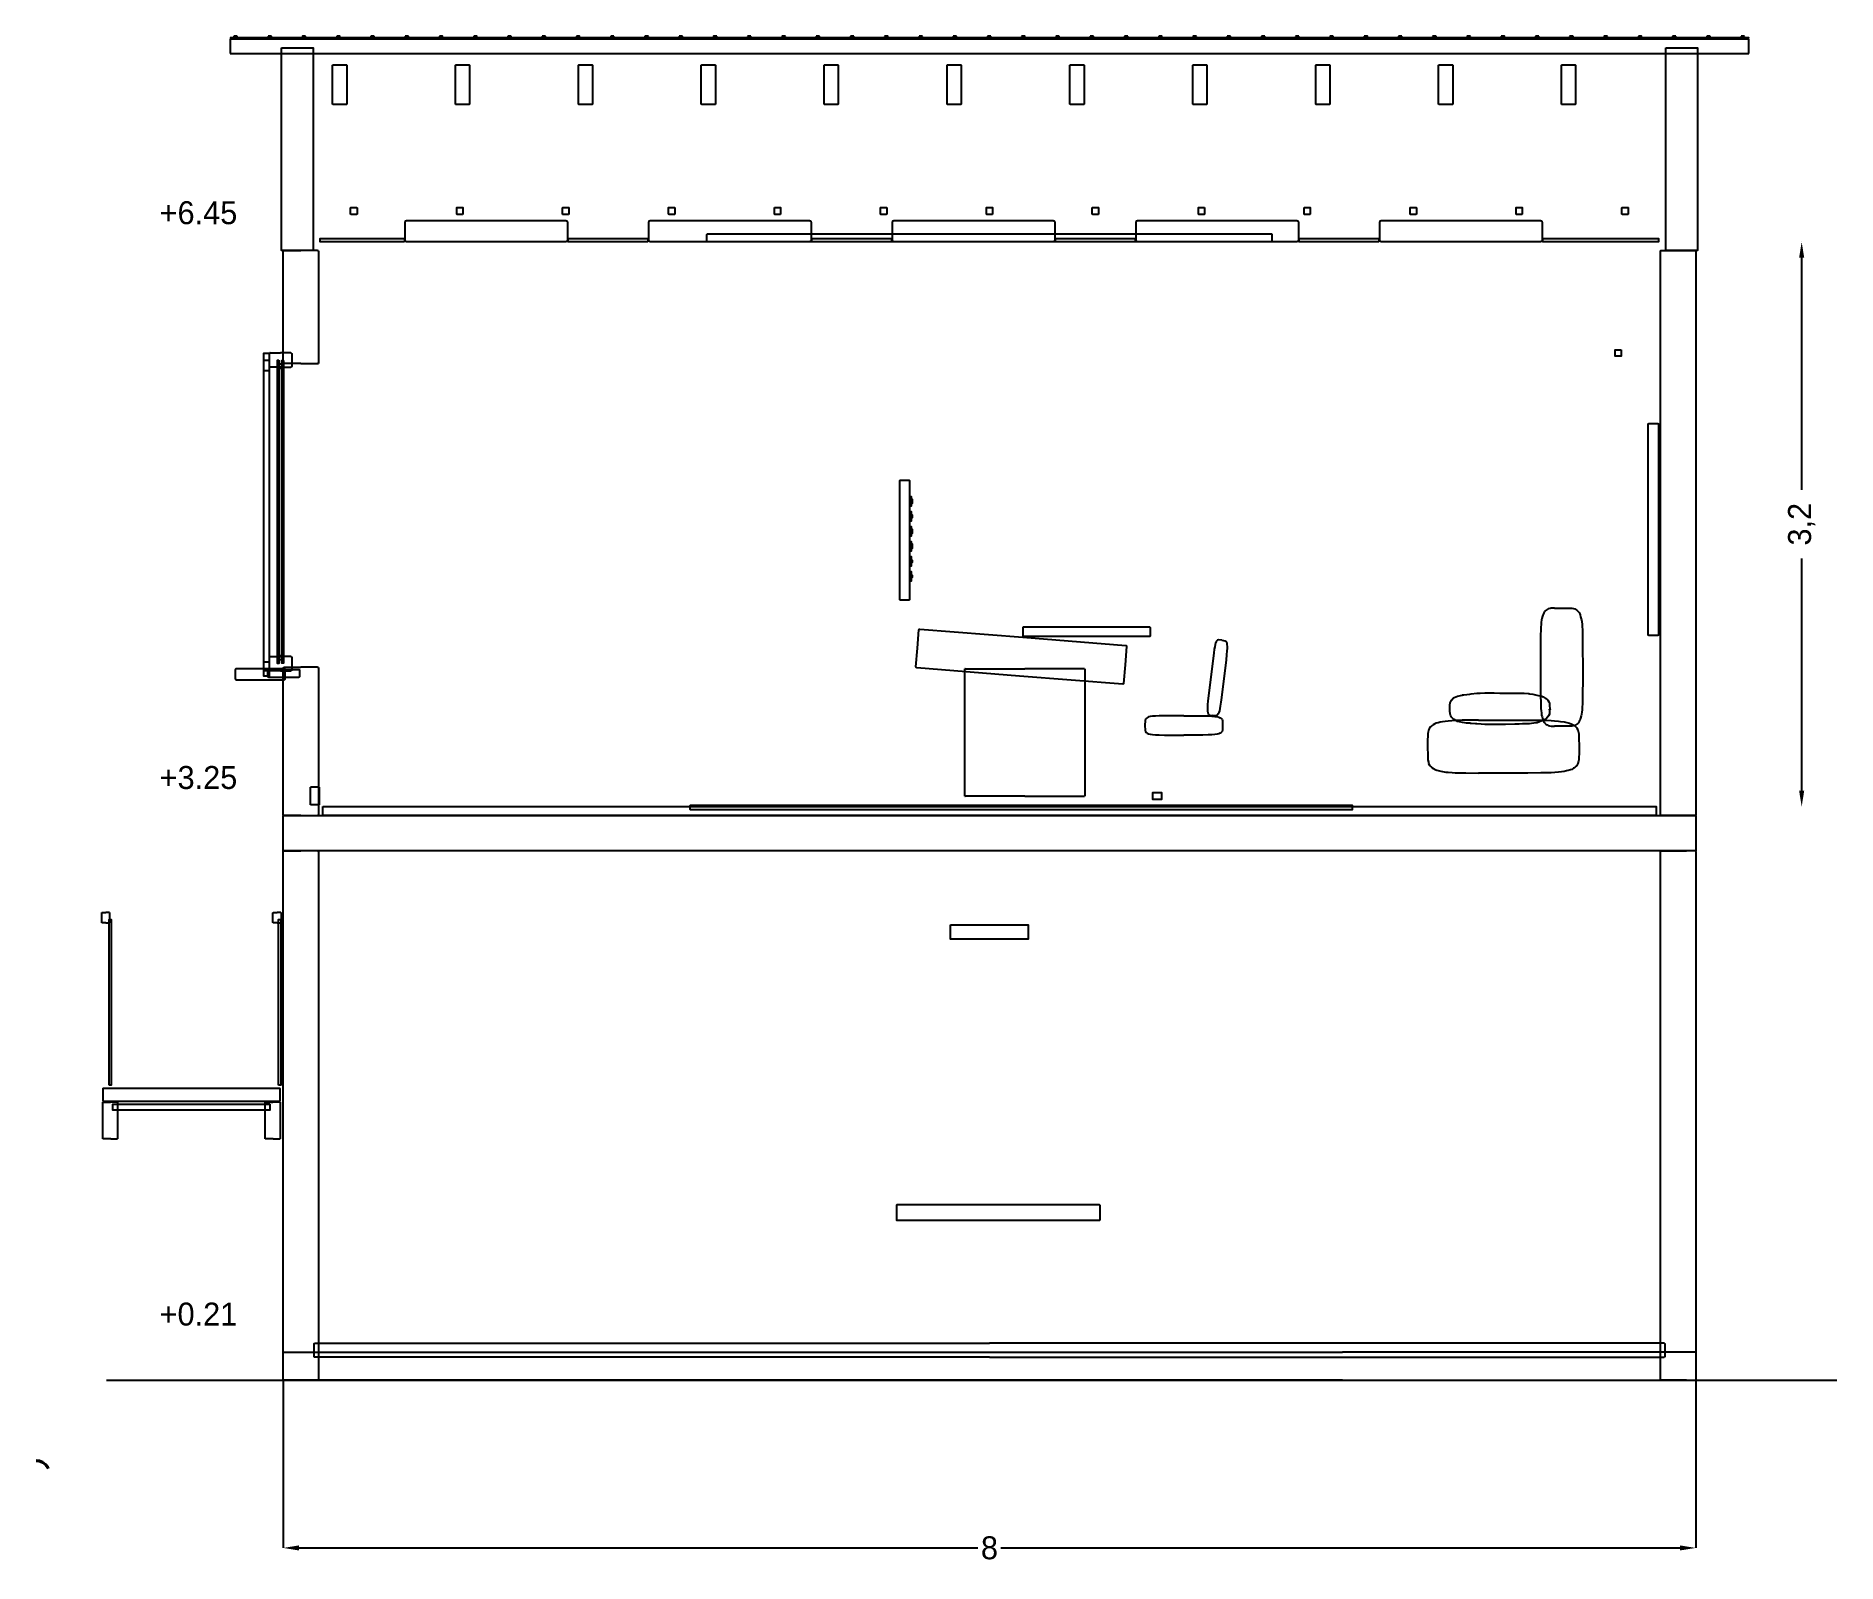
# Model space of a CAD drawing. Header units: metres. Extents: x 399.5 to 462.8, y -1 to 8.2.
# Drawn here: x 452.6 to 462.8, y -1.04 to 7.62 of the extents above.
import ezdxf

# ---------------------------------------------------------------- set-up
doc = ezdxf.new("R2010")
doc.units = ezdxf.units.M
for name, color, linetype in [('CORTE', 7, 'Continuous'), ('COTAS', 4, 'Continuous'), ('TEXTOS', 7, 'Continuous'), ('VISTA', 8, 'Continuous')]:
    doc.layers.add(name, color=color, linetype=linetype)
doc.dimstyles.get("Standard").update_dxf_attribs({"dimtxt": 2.5, "dimasz": 2.5, "dimexe": 1.25, "dimexo": 0.625, "dimtad": 1, "dimcen": 2.5, "dimazin": 3, "dimtfac": 1, "dimtmove": 0, "dimatfit": 3})

msp = doc.modelspace()

# ---------------------------------------------------------------- texts
at = {"layer": 'TEXTOS'}
for s, p in [('+6.45', (453.3, 6.55)), ('+3.25', (453.3, 3.35)), ('+0.21', (453.3, 0.31))]:
    msp.add_text(s, height=0.13, dxfattribs=at).set_placement(p)

# ---------------------------------------------------------------- blocks, each defined once
blk = doc.blocks.new('_CLOSEDFILLED')
at = {"color": 0, "linetype": 'BYBLOCK'}
blk.add_solid([(-1, 0.16), (0, 0), (-1, -0.16)], dxfattribs=at)
blk = doc.blocks.new('*D5')
for p, q in [((454, 0), (454, -0.95)), ((462, 0), (462, -0.95)), ((454.09, -0.95), (457.935, -0.95)), ((458.065, -0.95), (461.91, -0.95))]:
    blk.add_line(p, q)
at = {"layer": 'Defpoints'}
for p in [(454, 0), (462, 0), (454, -0.95)]:
    blk.add_point(p, dxfattribs=at)
at = {"layer": 'COTAS', "xscale": 0.09, "yscale": 0.09, "rotation": 180}
blk.add_blockref('_CLOSEDFILLED', (454, -0.95), dxfattribs=at)
at = {"layer": 'COTAS', "xscale": 0.09, "yscale": 0.09}
blk.add_blockref('_CLOSEDFILLED', (462, -0.95), dxfattribs=at)
at = {"layer": 'COTAS', "insert": (458, -0.95), "char_height": 0.13, "attachment_point": 5}
blk.add_mtext('8', dxfattribs=at)
blk = doc.blocks.new('*D6')
for p, q in [((462.6, 6.45), (462.6, 6.45)), ((462.6, 5.045), (462.6, 6.36)), ((462.6, 3.34), (462.6, 4.655)), ((462.6, 3.25), (462.6, 3.25))]:
    blk.add_line(p, q)
at = {"layer": 'Defpoints'}
for p in [(462.6, 6.45), (462.6, 3.25), (462.6, 3.25)]:
    blk.add_point(p, dxfattribs=at)
at = {"layer": 'COTAS', "xscale": 0.09, "yscale": 0.09}
for p, rotation in [((462.6, 6.45), 90), ((462.6, 3.25), 270)]:
    blk.add_blockref('_CLOSEDFILLED', p, dxfattribs=dict(at, rotation=rotation))
at = {"layer": 'COTAS', "insert": (462.6, 4.85), "char_height": 0.13, "attachment_point": 5, "rotation": 90}
blk.add_mtext('3,2', dxfattribs=at)

# ---------------------------------------------------------------- dimensions: what is measured, and where the dimension line sits
at = {"layer": 'COTAS'}
dim = msp.add_linear_dim(base=(462.6, 3.25), p1=(462.6, 3.25), p2=(462.6, 6.45), angle=90, dimstyle='Standard', override={"dimtxt": 0.13, "dimasz": 0.09}, dxfattribs=at)
dim.commit()
dim.dimension.update_dxf_attribs({"geometry": '*D6', "text_midpoint": (462.6, 4.85)})
dim = msp.add_linear_dim(base=(454, -0.95), p1=(454, 0), p2=(462, 0), dimstyle='Standard', override={"dimtxt": 0.13, "dimasz": 0.09}, dxfattribs=at)
dim.commit()
dim.dimension.update_dxf_attribs({"geometry": '*D5', "text_midpoint": (458, -0.95)})

# ---------------------------------------------------------------- linework, layer by layer
at = {"layer": 'CORTE'}
for p, q in [((453.7, 7.598), (453.7, 7.517)), ((461.82, 7.598), (453.7, 7.598)), ((462.3, 7.598), (461.82, 7.598)), ((462.3, 7.517), (462.3, 7.598)), ((453.7, 7.517), (461.821, 7.517)), ((461.821, 7.517), (462.3, 7.517)), ((462.3, 7.517), (462.3, 7.517)), ((454, 6.397), (454.001, 6.398)), ((454, 6.396), (454, 6.397)), ((454, 6.08), (454, 6.396)), ((454.001, 6.398), (454.001, 6.399)), ((454.001, 6.399), (454.002, 6.399)), ((454.001, 6.398), (454.001, 6.398)), ((454.002, 6.399), (454.003, 6.4)), ((454.002, 6.399), (454.002, 6.399)), ((454.004, 6.4), (454.003, 6.4)), ((454.004, 6.4), (454.1, 6.4)), ((454.195, 6.4), (454.1, 6.4)), ((454.195, 6.4), (454.197, 6.4)), ((454.198, 6.399), (454.197, 6.4)), ((454.198, 6.399), (454.198, 6.399)), ((454.199, 6.399), (454.198, 6.399)), ((454.199, 6.399), (454.199, 6.398)), ((454.199, 6.398), (454.2, 6.397)), ((454.199, 6.398), (454.199, 6.398)), ((454.2, 6.397), (454.2, 6.396)), ((454.2, 6.396), (454.2, 6.08)), ((454, 5.764), (454, 6.08)), ((454.2, 6.08), (454.2, 5.764)), ((454, 5.763), (454, 5.764)), ((454.001, 5.762), (454, 5.763)), ((454.001, 5.761), (454.001, 5.762)), ((454.001, 5.762), (454.001, 5.762)), ((454.002, 5.761), (454.001, 5.761)), ((454.002, 5.761), (454.002, 5.761)), ((454.003, 5.76), (454.002, 5.761)), ((454.003, 5.76), (454.004, 5.76)), ((454.1, 5.76), (454.004, 5.76)), ((454.1, 5.76), (454.195, 5.76)), ((454.197, 5.76), (454.195, 5.76)), ((454.197, 5.76), (454.198, 5.761)), ((454.198, 5.761), (454.198, 5.761)), ((454.198, 5.761), (454.199, 5.761)), ((454.2, 5.763), (454.199, 5.762)), ((454.199, 5.762), (454.199, 5.761)), ((454.199, 5.762), (454.199, 5.762)), ((454.2, 5.764), (454.2, 5.763)), ((454, 4.037), (454.001, 4.038)), ((454, 4.035), (454, 4.037)), ((454, 3.62), (454, 4.035)), ((454.001, 4.038), (454.001, 4.039)), ((454.001, 4.039), (454.002, 4.039)), ((454.001, 4.038), (454.001, 4.038)), ((454.002, 4.039), (454.003, 4.04)), ((454.002, 4.039), (454.002, 4.039)), ((454.004, 4.04), (454.003, 4.04)), ((454.004, 4.04), (454.1, 4.04)), ((454.195, 4.04), (454.1, 4.04)), ((454.195, 4.04), (454.197, 4.04)), ((454.198, 4.039), (454.197, 4.04)), ((454.198, 4.039), (454.198, 4.039)), ((454.199, 4.039), (454.198, 4.039)), ((454.199, 4.039), (454.199, 4.038)), ((454.199, 4.038), (454.2, 4.037)), ((454.199, 4.038), (454.199, 4.038)), ((454.2, 4.037), (454.2, 4.035)), ((454.2, 4.035), (454.2, 3.62)), ((454, 3.204), (454, 3.62)), ((454, 3.62), (454, 3.62)), ((454.2, 3.62), (454.2, 3.204)), ((454, 3.203), (454, 3.204)), ((454.001, 3.202), (454, 3.203)), ((454.001, 3.201), (454.001, 3.202)), ((454.001, 3.202), (454.001, 3.202)), ((454.002, 3.201), (454.001, 3.201)), ((454.002, 3.201), (454.002, 3.201)), ((454.003, 3.2), (454.002, 3.201)), ((454.003, 3.2), (454.004, 3.2)), ((454.1, 3.2), (454.004, 3.2)), ((454.1, 3.2), (454.195, 3.2)), ((454.197, 3.2), (454.195, 3.2)), ((454.197, 3.2), (454.198, 3.201)), ((454.198, 3.201), (454.198, 3.201)), ((454.198, 3.201), (454.199, 3.201)), ((454.2, 3.203), (454.199, 3.202)), ((454.199, 3.202), (454.199, 3.201)), ((454.199, 3.202), (454.199, 3.202)), ((454.2, 3.204), (454.2, 3.203)), ((454, 2.997), (454.001, 2.998)), ((454, 2.995), (454, 2.997)), ((454, 1.5), (454, 2.995)), ((454.001, 2.998), (454.001, 2.999)), ((454.001, 2.999), (454.002, 2.999)), ((454.001, 2.998), (454.001, 2.998)), ((454.002, 2.999), (454.003, 3)), ((454.002, 2.999), (454.002, 2.999)), ((454.004, 3), (454.003, 3)), ((454.004, 3), (454.1, 3)), ((454.195, 3), (454.1, 3)), ((454.195, 3), (454.197, 3)), ((454.198, 2.999), (454.197, 3)), ((454.198, 2.999), (454.198, 2.999)), ((454.199, 2.999), (454.198, 2.999)), ((454.199, 2.999), (454.199, 2.998)), ((454.199, 2.998), (454.2, 2.997)), ((454.199, 2.998), (454.199, 2.998)), ((454.2, 2.997), (454.2, 2.995)), ((454.2, 2.995), (454.2, 1.5)), ((461.8, 2.995), (461.801, 2.997)), ((461.8, 2.248), (461.8, 2.995)), ((461.801, 2.998), (461.801, 2.999)), ((461.801, 2.999), (461.801, 2.999)), ((461.801, 2.999), (461.802, 2.999)), ((461.801, 2.997), (461.801, 2.998)), ((461.802, 2.999), (461.804, 3)), ((461.802, 2.999), (461.802, 2.999)), ((461.804, 3), (461.804, 3)), ((461.804, 3), (461.948, 3)), ((461.996, 3), (461.948, 3)), ((461.996, 3), (461.997, 2.999)), ((461.998, 2.999), (461.997, 2.999)), ((461.998, 2.999), (461.999, 2.999)), ((461.999, 2.999), (461.999, 2.998)), ((461.999, 2.999), (461.999, 2.999)), ((461.999, 2.999), (461.999, 2.999)), ((461.999, 2.998), (461.999, 2.997)), ((461.999, 2.997), (462, 2.995)), ((462, 2.995), (462, 2.248)), ((461.8, 0.004), (461.8, 2.248)), ((461.8, 2.248), (461.8, 2.248)), ((462, 2.248), (462, 0.004)), ((454, 0.004), (454, 1.5)), ((454.2, 1.5), (454.2, 1.5)), ((454.2, 1.5), (454.2, 0.004)), ((454, 0.155), (454.001, 0.157)), ((454, 0.118), (454, 0.155)), ((454, 0.004), (454, 0.118)), ((454, 0.118), (454, 0.118)), ((454.001, 0.158), (454.001, 0.159)), ((454.001, 0.159), (454.001, 0.159)), ((454.001, 0.159), (454.002, 0.159)), ((454.001, 0.157), (454.001, 0.158)), ((454.002, 0.159), (454.004, 0.16)), ((454.002, 0.159), (454.002, 0.159)), ((454.004, 0.16), (454.004, 0.16)), ((454.004, 0.16), (459.999, 0.16)), ((461.996, 0.16), (459.999, 0.16)), ((461.996, 0.16), (461.997, 0.159)), ((461.998, 0.159), (461.997, 0.159)), ((461.998, 0.159), (461.999, 0.159)), ((461.999, 0.159), (461.999, 0.158)), ((461.999, 0.159), (461.999, 0.159)), ((461.999, 0.159), (461.999, 0.159)), ((461.999, 0.158), (461.999, 0.157)), ((461.999, 0.157), (462, 0.155)), ((462, 0.155), (462, 0.118)), ((462, 0.118), (462, 0.004)), ((454.001, 0.002), (454, 0.004)), ((454, 0.004), (454, 0.004)), ((454, 0.003), (454, 0.004)), ((454.001, 0.002), (454, 0.003)), ((454.001, 0.001), (454.001, 0.002)), ((454.001, 0.002), (454.001, 0.002)), ((454.001, 0.001), (454.001, 0.002)), ((454.001, 0.002), (454.001, 0.002)), ((454.002, 0.001), (454.001, 0.001)), ((454.002, 0.001), (454.001, 0.001)), ((454.002, 0.001), (454.002, 0.001)), ((454.004, 0), (454.002, 0.001)), ((454.002, 0.001), (454.002, 0.001)), ((454.003, 0), (454.002, 0.001)), ((454.003, 0), (454.004, 0)), ((454.004, 0), (454.004, 0)), ((459.999, 0), (454.004, 0)), ((454.1, 0), (454.004, 0)), ((454.1, 0), (454.195, 0)), ((454.197, 0), (454.195, 0)), ((454.197, 0), (454.198, 0.001)), ((454.198, 0.001), (454.198, 0.001)), ((454.198, 0.001), (454.199, 0.001)), ((454.2, 0.003), (454.199, 0.002)), ((454.199, 0.002), (454.199, 0.001)), ((454.199, 0.002), (454.199, 0.002)), ((454.2, 0.004), (454.2, 0.003)), ((459.999, 0), (461.996, 0)), ((461.801, 0.002), (461.8, 0.004)), ((461.8, 0.004), (461.8, 0.004)), ((461.801, 0.001), (461.801, 0.002)), ((461.801, 0.002), (461.801, 0.002)), ((461.802, 0.001), (461.801, 0.001)), ((461.802, 0.001), (461.802, 0.001)), ((461.804, 0), (461.802, 0.001)), ((461.804, 0), (461.804, 0)), ((461.948, 0), (461.804, 0)), ((461.948, 0), (461.996, 0)), ((461.997, 0.001), (461.996, 0)), ((461.997, 0.001), (461.996, 0)), ((461.997, 0.001), (461.998, 0.001)), ((461.997, 0.001), (461.998, 0.001)), ((461.999, 0.001), (461.998, 0.001)), ((461.999, 0.001), (461.998, 0.001)), ((462, 0.004), (461.999, 0.002)), ((462, 0.004), (461.999, 0.002)), ((461.999, 0.002), (461.999, 0.001)), ((461.999, 0.002), (461.999, 0.002)), ((461.999, 0.002), (461.999, 0.001)), ((461.999, 0.002), (461.999, 0.002)), ((461.999, 0.001), (461.999, 0.001)), ((461.999, 0.001), (461.999, 0.001)), ((462, 0.004), (462, 0.004)), ((462, 0.004), (462, 0.004))]:
    msp.add_line(p, q, dxfattribs=at)
for points in [[(453.7, 7.606), (461.82, 7.606), (462.3, 7.606), (462.3, 7.605), (461.82, 7.605), (453.7, 7.605), (453.7, 7.606)], [(453.99, 7.55), (454.17, 7.55), (454.17, 6.4), (453.99, 6.4), (453.99, 7.55)], [(461.83, 7.55), (462.01, 7.55), (462.01, 6.4), (461.83, 6.4), (461.83, 7.55)], [(454.281, 7.229), (454.28, 7.23), (454.28, 7.45), (454.281, 7.451), (454.282, 7.452), (454.358, 7.452), (454.359, 7.451), (454.36, 7.45), (454.36, 7.23), (454.359, 7.229), (454.358, 7.228), (454.282, 7.228), (454.281, 7.229)], [(454.977, 7.229), (454.976, 7.23), (454.976, 7.45), (454.977, 7.451), (454.978, 7.452), (455.054, 7.452), (455.055, 7.451), (455.056, 7.45), (455.056, 7.23), (455.055, 7.229), (455.054, 7.228), (454.978, 7.228), (454.977, 7.229)], [(455.673, 7.229), (455.672, 7.23), (455.672, 7.45), (455.673, 7.451), (455.674, 7.452), (455.75, 7.452), (455.751, 7.451), (455.752, 7.45), (455.752, 7.23), (455.751, 7.229), (455.75, 7.228), (455.674, 7.228), (455.673, 7.229)], [(456.369, 7.229), (456.368, 7.23), (456.368, 7.45), (456.369, 7.451), (456.37, 7.452), (456.446, 7.452), (456.447, 7.451), (456.448, 7.45), (456.448, 7.23), (456.447, 7.229), (456.446, 7.228), (456.37, 7.228), (456.369, 7.229)], [(457.065, 7.229), (457.064, 7.23), (457.064, 7.45), (457.065, 7.451), (457.066, 7.452), (457.142, 7.452), (457.143, 7.451), (457.144, 7.45), (457.144, 7.23), (457.143, 7.229), (457.142, 7.228), (457.066, 7.228), (457.065, 7.229)], [(457.761, 7.229), (457.76, 7.23), (457.76, 7.45), (457.761, 7.451), (457.762, 7.452), (457.838, 7.452), (457.839, 7.451), (457.84, 7.45), (457.84, 7.23), (457.839, 7.229), (457.838, 7.228), (457.762, 7.228), (457.761, 7.229)], [(458.457, 7.229), (458.456, 7.23), (458.456, 7.45), (458.457, 7.451), (458.458, 7.452), (458.534, 7.452), (458.535, 7.451), (458.536, 7.45), (458.536, 7.23), (458.535, 7.229), (458.534, 7.228), (458.458, 7.228), (458.457, 7.229)], [(459.153, 7.229), (459.152, 7.23), (459.152, 7.45), (459.153, 7.451), (459.154, 7.452), (459.23, 7.452), (459.231, 7.451), (459.232, 7.45), (459.232, 7.23), (459.231, 7.229), (459.23, 7.228), (459.154, 7.228), (459.153, 7.229)], [(459.849, 7.229), (459.848, 7.23), (459.848, 7.45), (459.849, 7.451), (459.85, 7.452), (459.926, 7.452), (459.927, 7.451), (459.928, 7.45), (459.928, 7.23), (459.927, 7.229), (459.926, 7.228), (459.85, 7.228), (459.849, 7.229)], [(460.545, 7.229), (460.544, 7.23), (460.544, 7.45), (460.545, 7.451), (460.546, 7.452), (460.622, 7.452), (460.623, 7.451), (460.624, 7.45), (460.624, 7.23), (460.623, 7.229), (460.622, 7.228), (460.546, 7.228), (460.545, 7.229)], [(461.241, 7.229), (461.24, 7.23), (461.24, 7.45), (461.241, 7.451), (461.242, 7.452), (461.318, 7.452), (461.319, 7.451), (461.32, 7.45), (461.32, 7.23), (461.319, 7.229), (461.318, 7.228), (461.242, 7.228), (461.241, 7.229)], [(454.383, 6.606), (454.382, 6.607), (454.382, 6.643), (454.383, 6.644), (454.385, 6.645), (454.416, 6.645), (454.417, 6.644), (454.418, 6.643), (454.418, 6.607), (454.417, 6.606), (454.416, 6.605), (454.385, 6.605), (454.383, 6.606)], [(454.983, 6.606), (454.983, 6.607), (454.983, 6.643), (454.983, 6.644), (454.985, 6.645), (455.015, 6.645), (455.017, 6.644), (455.017, 6.643), (455.017, 6.607), (455.017, 6.606), (455.015, 6.605), (454.985, 6.605), (454.983, 6.606)], [(455.583, 6.606), (455.582, 6.607), (455.582, 6.643), (455.583, 6.644), (455.584, 6.645), (455.615, 6.645), (455.617, 6.644), (455.618, 6.643), (455.618, 6.607), (455.617, 6.606), (455.615, 6.605), (455.584, 6.605), (455.583, 6.606)], [(456.183, 6.606), (456.183, 6.607), (456.183, 6.643), (456.183, 6.644), (456.185, 6.645), (456.216, 6.645), (456.217, 6.644), (456.218, 6.643), (456.218, 6.607), (456.217, 6.606), (456.216, 6.605), (456.185, 6.605), (456.183, 6.606)], [(456.783, 6.606), (456.782, 6.607), (456.782, 6.643), (456.783, 6.644), (456.784, 6.645), (456.815, 6.645), (456.817, 6.644), (456.817, 6.643), (456.817, 6.607), (456.817, 6.606), (456.815, 6.605), (456.784, 6.605), (456.783, 6.606)], [(457.383, 6.606), (457.382, 6.607), (457.382, 6.643), (457.383, 6.644), (457.385, 6.645), (457.415, 6.645), (457.417, 6.644), (457.418, 6.643), (457.418, 6.607), (457.417, 6.606), (457.415, 6.605), (457.385, 6.605), (457.383, 6.606)], [(457.983, 6.606), (457.983, 6.607), (457.983, 6.643), (457.983, 6.644), (457.985, 6.645), (458.015, 6.645), (458.017, 6.644), (458.017, 6.643), (458.017, 6.607), (458.017, 6.606), (458.015, 6.605), (457.985, 6.605), (457.983, 6.606)], [(458.583, 6.606), (458.582, 6.607), (458.582, 6.643), (458.583, 6.644), (458.585, 6.645), (458.615, 6.645), (458.617, 6.644), (458.618, 6.643), (458.618, 6.607), (458.617, 6.606), (458.615, 6.605), (458.585, 6.605), (458.583, 6.606)], [(459.183, 6.606), (459.183, 6.607), (459.183, 6.643), (459.183, 6.644), (459.185, 6.645), (459.216, 6.645), (459.217, 6.644), (459.218, 6.643), (459.218, 6.607), (459.217, 6.606), (459.216, 6.605), (459.185, 6.605), (459.183, 6.606)], [(459.783, 6.606), (459.782, 6.607), (459.782, 6.643), (459.783, 6.644), (459.784, 6.645), (459.815, 6.645), (459.817, 6.644), (459.817, 6.643), (459.817, 6.607), (459.817, 6.606), (459.815, 6.605), (459.784, 6.605), (459.783, 6.606)], [(460.383, 6.606), (460.382, 6.607), (460.382, 6.643), (460.383, 6.644), (460.385, 6.645), (460.415, 6.645), (460.417, 6.644), (460.418, 6.643), (460.418, 6.607), (460.417, 6.606), (460.415, 6.605), (460.385, 6.605), (460.383, 6.606)], [(460.983, 6.606), (460.983, 6.607), (460.983, 6.643), (460.983, 6.644), (460.985, 6.645), (461.015, 6.645), (461.017, 6.644), (461.017, 6.643), (461.017, 6.607), (461.017, 6.606), (461.015, 6.605), (460.985, 6.605), (460.983, 6.606)], [(461.583, 6.606), (461.582, 6.607), (461.582, 6.643), (461.583, 6.644), (461.585, 6.645), (461.615, 6.645), (461.617, 6.644), (461.618, 6.643), (461.618, 6.607), (461.617, 6.606), (461.615, 6.605), (461.585, 6.605), (461.583, 6.606)], [(454.692, 6.453), (454.692, 6.454), (454.691, 6.456), (454.69, 6.459), (454.69, 6.51), (454.69, 6.561), (454.691, 6.564), (454.692, 6.566), (454.692, 6.567), (454.693, 6.567), (454.693, 6.568), (454.694, 6.568), (454.696, 6.569), (454.699, 6.57), (455.15, 6.57), (455.601, 6.57), (455.604, 6.569), (455.606, 6.568), (455.607, 6.568), (455.607, 6.567), (455.608, 6.567), (455.608, 6.566), (455.609, 6.564), (455.61, 6.561), (455.61, 6.51), (455.61, 6.459), (455.609, 6.456), (455.608, 6.454), (455.608, 6.453), (455.607, 6.453), (455.607, 6.452), (455.606, 6.452), (455.604, 6.451), (455.601, 6.45), (455.15, 6.45), (454.699, 6.45), (454.696, 6.451), (454.694, 6.452), (454.693, 6.452), (454.693, 6.453), (454.692, 6.453)], [(456.072, 6.453), (456.072, 6.454), (456.071, 6.456), (456.07, 6.459), (456.07, 6.51), (456.07, 6.561), (456.071, 6.564), (456.072, 6.566), (456.072, 6.567), (456.073, 6.567), (456.073, 6.568), (456.074, 6.568), (456.076, 6.569), (456.079, 6.57), (456.53, 6.57), (456.981, 6.57), (456.984, 6.569), (456.986, 6.568), (456.987, 6.568), (456.987, 6.567), (456.988, 6.567), (456.988, 6.566), (456.989, 6.564), (456.99, 6.561), (456.99, 6.51), (456.99, 6.459), (456.989, 6.456), (456.988, 6.454), (456.988, 6.453), (456.987, 6.453), (456.987, 6.452), (456.986, 6.452), (456.984, 6.451), (456.981, 6.45), (456.53, 6.45), (456.079, 6.45), (456.076, 6.451), (456.074, 6.452), (456.073, 6.452), (456.073, 6.453), (456.072, 6.453)], [(457.452, 6.453), (457.452, 6.454), (457.451, 6.456), (457.45, 6.459), (457.45, 6.51), (457.45, 6.561), (457.451, 6.564), (457.452, 6.566), (457.452, 6.567), (457.453, 6.567), (457.453, 6.568), (457.454, 6.568), (457.456, 6.569), (457.459, 6.57), (457.91, 6.57), (458.361, 6.57), (458.364, 6.569), (458.366, 6.568), (458.367, 6.568), (458.367, 6.567), (458.368, 6.567), (458.368, 6.566), (458.369, 6.564), (458.37, 6.561), (458.37, 6.51), (458.37, 6.459), (458.369, 6.456), (458.368, 6.454), (458.368, 6.453), (458.367, 6.453), (458.367, 6.452), (458.366, 6.452), (458.364, 6.451), (458.361, 6.45), (457.91, 6.45), (457.459, 6.45), (457.456, 6.451), (457.454, 6.452), (457.453, 6.452), (457.453, 6.453), (457.452, 6.453)], [(458.832, 6.453), (458.832, 6.454), (458.831, 6.456), (458.83, 6.459), (458.83, 6.51), (458.83, 6.561), (458.831, 6.564), (458.832, 6.566), (458.832, 6.567), (458.833, 6.567), (458.833, 6.568), (458.834, 6.568), (458.836, 6.569), (458.839, 6.57), (459.29, 6.57), (459.741, 6.57), (459.744, 6.569), (459.746, 6.568), (459.747, 6.568), (459.747, 6.567), (459.748, 6.567), (459.748, 6.566), (459.749, 6.564), (459.75, 6.561), (459.75, 6.51), (459.75, 6.459), (459.749, 6.456), (459.748, 6.454), (459.748, 6.453), (459.747, 6.453), (459.747, 6.452), (459.746, 6.452), (459.744, 6.451), (459.741, 6.45), (459.29, 6.45), (458.839, 6.45), (458.836, 6.451), (458.834, 6.452), (458.833, 6.452), (458.833, 6.453), (458.832, 6.453)], [(460.212, 6.453), (460.212, 6.454), (460.211, 6.456), (460.21, 6.459), (460.21, 6.51), (460.21, 6.561), (460.211, 6.564), (460.212, 6.566), (460.212, 6.567), (460.213, 6.567), (460.213, 6.568), (460.214, 6.568), (460.216, 6.569), (460.219, 6.57), (460.67, 6.57), (461.121, 6.57), (461.124, 6.569), (461.126, 6.568), (461.127, 6.568), (461.127, 6.567), (461.128, 6.567), (461.128, 6.566), (461.129, 6.564), (461.13, 6.561), (461.13, 6.51), (461.13, 6.459), (461.129, 6.456), (461.128, 6.454), (461.128, 6.453), (461.127, 6.453), (461.127, 6.452), (461.126, 6.452), (461.124, 6.451), (461.121, 6.45), (460.67, 6.45), (460.219, 6.45), (460.216, 6.451), (460.214, 6.452), (460.213, 6.452), (460.213, 6.453), (460.212, 6.453)], [(454.686, 6.45), (454.21, 6.45), (454.21, 6.468), (454.686, 6.468), (454.686, 6.45)], [(456.066, 6.45), (455.614, 6.45), (455.614, 6.468), (456.066, 6.468), (456.066, 6.45)], [(457.446, 6.45), (456.994, 6.45), (456.994, 6.468), (457.446, 6.468), (457.446, 6.45)], [(458.826, 6.468), (458.826, 6.45), (458.374, 6.45), (458.374, 6.468), (458.826, 6.468)], [(460.206, 6.45), (459.754, 6.45), (459.754, 6.468), (460.206, 6.468), (460.206, 6.45)], [(461.134, 6.468), (461.623, 6.468), (461.79, 6.468), (461.79, 6.45), (461.623, 6.45), (461.134, 6.45), (461.134, 6.468)], [(461.801, 3.202), (461.801, 3.202), (461.8, 3.203), (461.8, 3.204), (461.8, 4.8), (461.8, 6.396), (461.8, 6.397), (461.801, 6.398), (461.801, 6.398), (461.801, 6.399), (461.802, 6.399), (461.802, 6.399), (461.803, 6.4), (461.804, 6.4), (461.9, 6.4), (461.996, 6.4), (461.997, 6.4), (461.998, 6.399), (461.998, 6.399), (461.999, 6.399), (461.999, 6.398), (461.999, 6.398), (462, 6.397), (462, 6.396), (462, 4.8), (462, 3.204), (462, 3.203), (461.999, 3.202), (461.999, 3.202), (461.999, 3.201), (461.998, 3.201), (461.998, 3.201), (461.997, 3.2), (461.996, 3.2), (461.9, 3.2), (461.804, 3.2), (461.803, 3.2), (461.802, 3.201), (461.802, 3.201), (461.801, 3.201), (461.801, 3.202)], [(454, 3.2), (461.704, 3.2), (462, 3.2), (462, 3), (461.704, 3), (454, 3), (454, 3.2)]]:
    msp.add_lwpolyline(points, close=True, dxfattribs=at)
at = {"layer": 'VISTA'}
for p, q in [((453.723, 7.616), (453.721, 7.616)), ((453.721, 7.616), (453.721, 7.614)), ((453.721, 7.614), (453.721, 7.606)), ((453.721, 7.606), (453.721, 7.604)), ((453.721, 7.606), (453.721, 7.606)), ((453.721, 7.604), (453.723, 7.604)), ((453.737, 7.616), (453.723, 7.616)), ((453.723, 7.604), (453.737, 7.604)), ((453.739, 7.616), (453.737, 7.616)), ((453.737, 7.604), (453.739, 7.604)), ((453.739, 7.614), (453.739, 7.616)), ((453.739, 7.606), (453.739, 7.614)), ((453.739, 7.604), (453.739, 7.606)), ((453.915, 7.616), (453.914, 7.614)), ((453.914, 7.614), (453.914, 7.606)), ((453.914, 7.606), (453.915, 7.604)), ((453.914, 7.606), (453.914, 7.606)), ((453.916, 7.616), (453.915, 7.616)), ((453.915, 7.604), (453.916, 7.604)), ((453.931, 7.616), (453.916, 7.616)), ((453.916, 7.604), (453.931, 7.604)), ((453.933, 7.616), (453.931, 7.616)), ((453.931, 7.604), (453.933, 7.604)), ((453.933, 7.614), (453.933, 7.616)), ((453.933, 7.606), (453.933, 7.614)), ((453.933, 7.604), (453.933, 7.606)), ((454.109, 7.616), (454.108, 7.614)), ((454.108, 7.614), (454.108, 7.606)), ((454.108, 7.606), (454.109, 7.604)), ((454.108, 7.606), (454.108, 7.606)), ((454.111, 7.616), (454.109, 7.616)), ((454.109, 7.604), (454.111, 7.604)), ((454.125, 7.616), (454.111, 7.616)), ((454.111, 7.604), (454.125, 7.604)), ((454.127, 7.616), (454.125, 7.616)), ((454.125, 7.604), (454.127, 7.604)), ((454.127, 7.614), (454.127, 7.616)), ((454.127, 7.606), (454.127, 7.614)), ((454.127, 7.604), (454.127, 7.606)), ((454.305, 7.616), (454.303, 7.616)), ((454.303, 7.616), (454.303, 7.614)), ((454.303, 7.614), (454.303, 7.606)), ((454.303, 7.606), (454.303, 7.604)), ((454.303, 7.606), (454.303, 7.606)), ((454.303, 7.604), (454.305, 7.604)), ((454.32, 7.616), (454.305, 7.616)), ((454.305, 7.604), (454.32, 7.604)), ((454.321, 7.616), (454.32, 7.616)), ((454.32, 7.604), (454.321, 7.604)), ((454.322, 7.614), (454.321, 7.616)), ((454.321, 7.604), (454.322, 7.606)), ((454.322, 7.606), (454.322, 7.614)), ((454.498, 7.616), (454.497, 7.616)), ((454.497, 7.616), (454.497, 7.614)), ((454.497, 7.614), (454.497, 7.606)), ((454.497, 7.606), (454.497, 7.604)), ((454.497, 7.606), (454.497, 7.606)), ((454.497, 7.604), (454.498, 7.604)), ((454.513, 7.616), (454.498, 7.616)), ((454.498, 7.604), (454.513, 7.604)), ((454.515, 7.616), (454.513, 7.616)), ((454.513, 7.604), (454.515, 7.604)), ((454.515, 7.614), (454.515, 7.616)), ((454.515, 7.606), (454.515, 7.614)), ((454.515, 7.604), (454.515, 7.606)), ((454.691, 7.616), (454.69, 7.614)), ((454.69, 7.614), (454.69, 7.606)), ((454.69, 7.606), (454.691, 7.604)), ((454.69, 7.606), (454.69, 7.606)), ((454.692, 7.616), (454.691, 7.616)), ((454.691, 7.604), (454.692, 7.604)), ((454.707, 7.616), (454.692, 7.616)), ((454.692, 7.604), (454.707, 7.604)), ((454.709, 7.616), (454.707, 7.616)), ((454.707, 7.604), (454.709, 7.604)), ((454.709, 7.614), (454.709, 7.616)), ((454.709, 7.606), (454.709, 7.614)), ((454.709, 7.604), (454.709, 7.606)), ((454.887, 7.616), (454.885, 7.616)), ((454.885, 7.616), (454.885, 7.614)), ((454.885, 7.614), (454.885, 7.606)), ((454.885, 7.606), (454.885, 7.604)), ((454.885, 7.606), (454.885, 7.606)), ((454.885, 7.604), (454.887, 7.604)), ((454.901, 7.616), (454.887, 7.616)), ((454.887, 7.604), (454.901, 7.604)), ((454.903, 7.616), (454.901, 7.616)), ((454.901, 7.604), (454.903, 7.604)), ((454.904, 7.614), (454.903, 7.616)), ((454.903, 7.604), (454.904, 7.606)), ((454.904, 7.606), (454.904, 7.614)), ((455.081, 7.616), (455.079, 7.616)), ((455.079, 7.616), (455.079, 7.614)), ((455.079, 7.614), (455.079, 7.606)), ((455.079, 7.606), (455.079, 7.604)), ((455.079, 7.606), (455.079, 7.606)), ((455.079, 7.604), (455.081, 7.604)), ((455.096, 7.616), (455.081, 7.616)), ((455.081, 7.604), (455.096, 7.604)), ((455.097, 7.616), (455.096, 7.616)), ((455.096, 7.604), (455.097, 7.604)), ((455.098, 7.614), (455.097, 7.616)), ((455.097, 7.604), (455.098, 7.606)), ((455.098, 7.606), (455.098, 7.614)), ((455.273, 7.616), (455.272, 7.614)), ((455.272, 7.614), (455.272, 7.606)), ((455.272, 7.606), (455.273, 7.604)), ((455.272, 7.606), (455.272, 7.606)), ((455.274, 7.616), (455.273, 7.616)), ((455.273, 7.604), (455.274, 7.604)), ((455.289, 7.616), (455.274, 7.616)), ((455.274, 7.604), (455.289, 7.604)), ((455.291, 7.616), (455.289, 7.616)), ((455.289, 7.604), (455.291, 7.604)), ((455.291, 7.614), (455.291, 7.616)), ((455.291, 7.606), (455.291, 7.614)), ((455.291, 7.604), (455.291, 7.606)), ((455.467, 7.616), (455.466, 7.614)), ((455.466, 7.614), (455.466, 7.606)), ((455.466, 7.606), (455.467, 7.604)), ((455.466, 7.606), (455.466, 7.606)), ((455.469, 7.616), (455.467, 7.616)), ((455.467, 7.604), (455.469, 7.604)), ((455.483, 7.616), (455.469, 7.616)), ((455.469, 7.604), (455.483, 7.604)), ((455.485, 7.616), (455.483, 7.616)), ((455.483, 7.604), (455.485, 7.604)), ((455.485, 7.614), (455.485, 7.616)), ((455.485, 7.606), (455.485, 7.614)), ((455.485, 7.604), (455.485, 7.606)), ((455.663, 7.616), (455.661, 7.616)), ((455.661, 7.616), (455.661, 7.614)), ((455.661, 7.614), (455.661, 7.606)), ((455.661, 7.606), (455.661, 7.604)), ((455.661, 7.606), (455.661, 7.606)), ((455.661, 7.604), (455.663, 7.604)), ((455.678, 7.616), (455.663, 7.616)), ((455.663, 7.604), (455.678, 7.604)), ((455.679, 7.616), (455.678, 7.616)), ((455.678, 7.604), (455.679, 7.604)), ((455.68, 7.614), (455.679, 7.616)), ((455.679, 7.604), (455.68, 7.606)), ((455.68, 7.606), (455.68, 7.614)), ((455.857, 7.616), (455.855, 7.616)), ((455.855, 7.616), (455.855, 7.614)), ((455.855, 7.614), (455.855, 7.606)), ((455.855, 7.606), (455.855, 7.604)), ((455.855, 7.606), (455.855, 7.606)), ((455.855, 7.604), (455.857, 7.604)), ((455.872, 7.616), (455.857, 7.616)), ((455.857, 7.604), (455.872, 7.604)), ((455.873, 7.616), (455.872, 7.616)), ((455.872, 7.604), (455.873, 7.604)), ((455.873, 7.614), (455.873, 7.616)), ((455.873, 7.606), (455.873, 7.614)), ((455.873, 7.604), (455.873, 7.606)), ((456.049, 7.616), (456.048, 7.614)), ((456.048, 7.614), (456.048, 7.606)), ((456.048, 7.606), (456.049, 7.604)), ((456.048, 7.606), (456.048, 7.606)), ((456.051, 7.616), (456.049, 7.616)), ((456.049, 7.604), (456.051, 7.604)), ((456.065, 7.616), (456.051, 7.616)), ((456.051, 7.604), (456.065, 7.604)), ((456.067, 7.616), (456.065, 7.616)), ((456.065, 7.604), (456.067, 7.604)), ((456.068, 7.614), (456.067, 7.616)), ((456.067, 7.604), (456.068, 7.606)), ((456.068, 7.606), (456.068, 7.614)), ((456.245, 7.616), (456.243, 7.616)), ((456.243, 7.616), (456.243, 7.614)), ((456.243, 7.614), (456.243, 7.606)), ((456.243, 7.606), (456.243, 7.604)), ((456.243, 7.606), (456.243, 7.606)), ((456.243, 7.604), (456.245, 7.604)), ((456.26, 7.616), (456.245, 7.616)), ((456.245, 7.604), (456.26, 7.604)), ((456.261, 7.616), (456.26, 7.616)), ((456.26, 7.604), (456.261, 7.604)), ((456.262, 7.614), (456.261, 7.616)), ((456.261, 7.604), (456.262, 7.606)), ((456.262, 7.606), (456.262, 7.614)), ((456.437, 7.616), (456.436, 7.614)), ((456.436, 7.614), (456.436, 7.606)), ((456.436, 7.606), (456.437, 7.604)), ((456.436, 7.606), (456.436, 7.606)), ((456.438, 7.616), (456.437, 7.616)), ((456.437, 7.604), (456.438, 7.604)), ((456.453, 7.616), (456.438, 7.616)), ((456.438, 7.604), (456.453, 7.604)), ((456.455, 7.616), (456.453, 7.616)), ((456.453, 7.604), (456.455, 7.604)), ((456.456, 7.614), (456.455, 7.616)), ((456.455, 7.604), (456.456, 7.606)), ((456.456, 7.606), (456.456, 7.614)), ((456.631, 7.616), (456.63, 7.614)), ((456.63, 7.614), (456.63, 7.606)), ((456.63, 7.606), (456.631, 7.604)), ((456.63, 7.606), (456.63, 7.606)), ((456.632, 7.616), (456.631, 7.616)), ((456.631, 7.604), (456.632, 7.604)), ((456.647, 7.616), (456.632, 7.616)), ((456.632, 7.604), (456.647, 7.604)), ((456.649, 7.616), (456.647, 7.616)), ((456.647, 7.604), (456.649, 7.604)), ((456.649, 7.614), (456.649, 7.616)), ((456.649, 7.606), (456.649, 7.614)), ((456.649, 7.604), (456.649, 7.606)), ((456.825, 7.616), (456.824, 7.614)), ((456.824, 7.614), (456.824, 7.606)), ((456.824, 7.606), (456.825, 7.604)), ((456.824, 7.606), (456.824, 7.606)), ((456.827, 7.616), (456.825, 7.616)), ((456.825, 7.604), (456.827, 7.604)), ((456.841, 7.616), (456.827, 7.616)), ((456.827, 7.604), (456.841, 7.604)), ((456.843, 7.616), (456.841, 7.616)), ((456.841, 7.604), (456.843, 7.604)), ((456.844, 7.614), (456.843, 7.616)), ((456.843, 7.604), (456.844, 7.606)), ((456.844, 7.606), (456.844, 7.614)), ((457.019, 7.616), (457.018, 7.614)), ((457.018, 7.614), (457.018, 7.606)), ((457.018, 7.606), (457.019, 7.604)), ((457.018, 7.606), (457.018, 7.606)), ((457.02, 7.616), (457.019, 7.616)), ((457.019, 7.604), (457.02, 7.604)), ((457.036, 7.616), (457.02, 7.616)), ((457.02, 7.604), (457.036, 7.604)), ((457.037, 7.616), (457.036, 7.616)), ((457.036, 7.604), (457.037, 7.604)), ((457.038, 7.614), (457.037, 7.616)), ((457.037, 7.604), (457.038, 7.606)), ((457.038, 7.606), (457.038, 7.614)), ((457.213, 7.616), (457.212, 7.614)), ((457.212, 7.614), (457.212, 7.606)), ((457.212, 7.606), (457.213, 7.604)), ((457.212, 7.606), (457.212, 7.606)), ((457.214, 7.616), (457.213, 7.616)), ((457.213, 7.604), (457.214, 7.604)), ((457.23, 7.616), (457.214, 7.616)), ((457.214, 7.604), (457.23, 7.604)), ((457.231, 7.616), (457.23, 7.616)), ((457.23, 7.604), (457.231, 7.604)), ((457.232, 7.614), (457.231, 7.616)), ((457.231, 7.604), (457.232, 7.606)), ((457.232, 7.606), (457.232, 7.614)), ((457.407, 7.616), (457.406, 7.614)), ((457.406, 7.614), (457.406, 7.606)), ((457.406, 7.606), (457.407, 7.604)), ((457.406, 7.606), (457.406, 7.606)), ((457.409, 7.616), (457.407, 7.616)), ((457.407, 7.604), (457.409, 7.604)), ((457.423, 7.616), (457.409, 7.616)), ((457.409, 7.604), (457.423, 7.604)), ((457.425, 7.616), (457.423, 7.616)), ((457.423, 7.604), (457.425, 7.604)), ((457.426, 7.614), (457.425, 7.616)), ((457.425, 7.604), (457.426, 7.606)), ((457.426, 7.606), (457.426, 7.614)), ((457.603, 7.616), (457.601, 7.616)), ((457.601, 7.616), (457.601, 7.614)), ((457.601, 7.614), (457.601, 7.606)), ((457.601, 7.606), (457.601, 7.604)), ((457.601, 7.606), (457.601, 7.606)), ((457.601, 7.604), (457.603, 7.604)), ((457.618, 7.616), (457.603, 7.616)), ((457.603, 7.604), (457.618, 7.604)), ((457.619, 7.616), (457.618, 7.616)), ((457.618, 7.604), (457.619, 7.604)), ((457.62, 7.614), (457.619, 7.616)), ((457.619, 7.604), (457.62, 7.606)), ((457.62, 7.606), (457.62, 7.614)), ((457.795, 7.616), (457.794, 7.614)), ((457.794, 7.614), (457.794, 7.606)), ((457.794, 7.606), (457.795, 7.604)), ((457.794, 7.606), (457.794, 7.606)), ((457.797, 7.616), (457.795, 7.616)), ((457.795, 7.604), (457.797, 7.604)), ((457.812, 7.616), (457.797, 7.616)), ((457.797, 7.604), (457.812, 7.604)), ((457.813, 7.616), (457.812, 7.616)), ((457.812, 7.604), (457.813, 7.604)), ((457.814, 7.614), (457.813, 7.616)), ((457.813, 7.604), (457.814, 7.606)), ((457.814, 7.606), (457.814, 7.614)), ((457.989, 7.616), (457.988, 7.614)), ((457.988, 7.614), (457.988, 7.606)), ((457.988, 7.606), (457.989, 7.604)), ((457.988, 7.606), (457.988, 7.606)), ((457.99, 7.616), (457.989, 7.616)), ((457.989, 7.604), (457.99, 7.604)), ((458.005, 7.616), (457.99, 7.616)), ((457.99, 7.604), (458.005, 7.604)), ((458.007, 7.616), (458.005, 7.616)), ((458.005, 7.604), (458.007, 7.604)), ((458.007, 7.614), (458.007, 7.616)), ((458.007, 7.606), (458.007, 7.614)), ((458.007, 7.604), (458.007, 7.606)), ((458.183, 7.616), (458.182, 7.614)), ((458.182, 7.614), (458.182, 7.606)), ((458.182, 7.606), (458.183, 7.604)), ((458.182, 7.606), (458.182, 7.606)), ((458.185, 7.616), (458.183, 7.616)), ((458.183, 7.604), (458.185, 7.604)), ((458.199, 7.616), (458.185, 7.616)), ((458.185, 7.604), (458.199, 7.604)), ((458.201, 7.616), (458.199, 7.616)), ((458.199, 7.604), (458.201, 7.604)), ((458.202, 7.614), (458.201, 7.616)), ((458.201, 7.604), (458.202, 7.606)), ((458.202, 7.606), (458.202, 7.614)), ((458.377, 7.616), (458.376, 7.614)), ((458.376, 7.614), (458.376, 7.606)), ((458.376, 7.606), (458.377, 7.604)), ((458.376, 7.606), (458.376, 7.606)), ((458.378, 7.616), (458.377, 7.616)), ((458.377, 7.604), (458.378, 7.604)), ((458.393, 7.616), (458.378, 7.616)), ((458.378, 7.604), (458.393, 7.604)), ((458.395, 7.616), (458.393, 7.616)), ((458.393, 7.604), (458.395, 7.604)), ((458.395, 7.614), (458.395, 7.616)), ((458.395, 7.606), (458.395, 7.614)), ((458.395, 7.604), (458.395, 7.606)), ((458.571, 7.616), (458.57, 7.614)), ((458.57, 7.614), (458.57, 7.606)), ((458.57, 7.606), (458.571, 7.604)), ((458.57, 7.606), (458.57, 7.606)), ((458.572, 7.616), (458.571, 7.616)), ((458.571, 7.604), (458.572, 7.604)), ((458.587, 7.616), (458.572, 7.616)), ((458.572, 7.604), (458.587, 7.604)), ((458.589, 7.616), (458.587, 7.616)), ((458.587, 7.604), (458.589, 7.604)), ((458.589, 7.614), (458.589, 7.616)), ((458.589, 7.606), (458.589, 7.614)), ((458.589, 7.604), (458.589, 7.606)), ((458.765, 7.616), (458.764, 7.614)), ((458.764, 7.614), (458.764, 7.606)), ((458.764, 7.606), (458.765, 7.604)), ((458.764, 7.606), (458.764, 7.606)), ((458.767, 7.616), (458.765, 7.616)), ((458.765, 7.604), (458.767, 7.604)), ((458.781, 7.616), (458.767, 7.616)), ((458.767, 7.604), (458.781, 7.604)), ((458.783, 7.616), (458.781, 7.616)), ((458.781, 7.604), (458.783, 7.604)), ((458.784, 7.614), (458.783, 7.616)), ((458.783, 7.604), (458.784, 7.606)), ((458.784, 7.606), (458.784, 7.614)), ((458.961, 7.616), (458.959, 7.616)), ((458.959, 7.616), (458.959, 7.614)), ((458.959, 7.614), (458.959, 7.606)), ((458.959, 7.606), (458.959, 7.604)), ((458.959, 7.606), (458.959, 7.606)), ((458.959, 7.604), (458.961, 7.604)), ((458.976, 7.616), (458.961, 7.616)), ((458.961, 7.604), (458.976, 7.604)), ((458.977, 7.616), (458.976, 7.616)), ((458.976, 7.604), (458.977, 7.604)), ((458.978, 7.614), (458.977, 7.616)), ((458.977, 7.604), (458.978, 7.606)), ((458.978, 7.606), (458.978, 7.614)), ((459.153, 7.616), (459.152, 7.614)), ((459.152, 7.614), (459.152, 7.606)), ((459.152, 7.606), (459.153, 7.604)), ((459.152, 7.606), (459.152, 7.606)), ((459.155, 7.616), (459.153, 7.616)), ((459.153, 7.604), (459.155, 7.604)), ((459.169, 7.616), (459.155, 7.616)), ((459.155, 7.604), (459.169, 7.604)), ((459.171, 7.616), (459.169, 7.616)), ((459.169, 7.604), (459.171, 7.604)), ((459.172, 7.614), (459.171, 7.616)), ((459.171, 7.604), (459.172, 7.606)), ((459.172, 7.606), (459.172, 7.614)), ((459.347, 7.616), (459.346, 7.614)), ((459.346, 7.614), (459.346, 7.606)), ((459.346, 7.606), (459.347, 7.604)), ((459.346, 7.606), (459.346, 7.606)), ((459.349, 7.616), (459.347, 7.616)), ((459.347, 7.604), (459.349, 7.604)), ((459.364, 7.616), (459.349, 7.616)), ((459.349, 7.604), (459.364, 7.604)), ((459.365, 7.616), (459.364, 7.616)), ((459.364, 7.604), (459.365, 7.604)), ((459.366, 7.614), (459.365, 7.616)), ((459.365, 7.604), (459.366, 7.606)), ((459.366, 7.606), (459.366, 7.614)), ((459.541, 7.616), (459.54, 7.614)), ((459.54, 7.614), (459.54, 7.606)), ((459.54, 7.606), (459.541, 7.604)), ((459.54, 7.606), (459.54, 7.606)), ((459.543, 7.616), (459.541, 7.616)), ((459.541, 7.604), (459.543, 7.604)), ((459.557, 7.616), (459.543, 7.616)), ((459.543, 7.604), (459.557, 7.604)), ((459.559, 7.616), (459.557, 7.616)), ((459.557, 7.604), (459.559, 7.604)), ((459.56, 7.614), (459.559, 7.616)), ((459.559, 7.604), (459.56, 7.606)), ((459.56, 7.606), (459.56, 7.614)), ((459.735, 7.616), (459.734, 7.614)), ((459.734, 7.614), (459.734, 7.606)), ((459.734, 7.606), (459.735, 7.604)), ((459.734, 7.606), (459.734, 7.606)), ((459.736, 7.616), (459.735, 7.616)), ((459.735, 7.604), (459.736, 7.604)), ((459.751, 7.616), (459.736, 7.616)), ((459.736, 7.604), (459.751, 7.604)), ((459.753, 7.616), (459.751, 7.616)), ((459.751, 7.604), (459.753, 7.604)), ((459.753, 7.614), (459.753, 7.616)), ((459.753, 7.606), (459.753, 7.614)), ((459.753, 7.604), (459.753, 7.606)), ((459.929, 7.616), (459.928, 7.614)), ((459.928, 7.614), (459.928, 7.606)), ((459.928, 7.606), (459.929, 7.604)), ((459.928, 7.606), (459.928, 7.606)), ((459.93, 7.616), (459.929, 7.616)), ((459.929, 7.604), (459.93, 7.604)), ((459.945, 7.616), (459.93, 7.616)), ((459.93, 7.604), (459.945, 7.604)), ((459.947, 7.616), (459.945, 7.616)), ((459.945, 7.604), (459.947, 7.604)), ((459.947, 7.614), (459.947, 7.616)), ((459.947, 7.606), (459.947, 7.614)), ((459.947, 7.604), (459.947, 7.606)), ((460.123, 7.616), (460.122, 7.614)), ((460.122, 7.614), (460.122, 7.606)), ((460.122, 7.606), (460.123, 7.604)), ((460.122, 7.606), (460.122, 7.606)), ((460.125, 7.616), (460.123, 7.616)), ((460.123, 7.604), (460.125, 7.604)), ((460.139, 7.616), (460.125, 7.616)), ((460.125, 7.604), (460.139, 7.604)), ((460.141, 7.616), (460.139, 7.616)), ((460.139, 7.604), (460.141, 7.604)), ((460.142, 7.614), (460.141, 7.616)), ((460.141, 7.604), (460.142, 7.606)), ((460.142, 7.606), (460.142, 7.614)), ((460.319, 7.616), (460.317, 7.616)), ((460.317, 7.616), (460.317, 7.614)), ((460.317, 7.614), (460.317, 7.606)), ((460.317, 7.606), (460.317, 7.604)), ((460.317, 7.606), (460.317, 7.606)), ((460.317, 7.604), (460.319, 7.604)), ((460.334, 7.616), (460.319, 7.616)), ((460.319, 7.604), (460.334, 7.604)), ((460.335, 7.616), (460.334, 7.616)), ((460.334, 7.604), (460.335, 7.604)), ((460.336, 7.614), (460.335, 7.616)), ((460.335, 7.604), (460.336, 7.606)), ((460.336, 7.606), (460.336, 7.614)), ((460.511, 7.616), (460.51, 7.614)), ((460.51, 7.614), (460.51, 7.606)), ((460.51, 7.606), (460.511, 7.604)), ((460.51, 7.606), (460.51, 7.606)), ((460.513, 7.616), (460.511, 7.616)), ((460.511, 7.604), (460.513, 7.604)), ((460.527, 7.616), (460.513, 7.616)), ((460.513, 7.604), (460.527, 7.604)), ((460.529, 7.616), (460.527, 7.616)), ((460.527, 7.604), (460.529, 7.604)), ((460.53, 7.614), (460.529, 7.616)), ((460.529, 7.604), (460.53, 7.606)), ((460.53, 7.606), (460.53, 7.614)), ((460.705, 7.616), (460.704, 7.614)), ((460.704, 7.614), (460.704, 7.606)), ((460.704, 7.606), (460.705, 7.604)), ((460.704, 7.606), (460.704, 7.606)), ((460.707, 7.616), (460.705, 7.616)), ((460.705, 7.604), (460.707, 7.604)), ((460.721, 7.616), (460.707, 7.616)), ((460.707, 7.604), (460.721, 7.604)), ((460.723, 7.616), (460.721, 7.616)), ((460.721, 7.604), (460.723, 7.604)), ((460.724, 7.614), (460.723, 7.616)), ((460.723, 7.604), (460.724, 7.606)), ((460.724, 7.606), (460.724, 7.614)), ((460.901, 7.616), (460.899, 7.616)), ((460.899, 7.616), (460.899, 7.614)), ((460.899, 7.614), (460.899, 7.606)), ((460.899, 7.606), (460.899, 7.604)), ((460.899, 7.606), (460.899, 7.606)), ((460.899, 7.604), (460.901, 7.604)), ((460.916, 7.616), (460.901, 7.616)), ((460.901, 7.604), (460.916, 7.604)), ((460.917, 7.616), (460.916, 7.616)), ((460.916, 7.604), (460.917, 7.604)), ((460.918, 7.614), (460.917, 7.616)), ((460.917, 7.604), (460.918, 7.606)), ((460.918, 7.606), (460.918, 7.614)), ((461.093, 7.616), (461.092, 7.614)), ((461.092, 7.614), (461.092, 7.606)), ((461.092, 7.606), (461.093, 7.604)), ((461.092, 7.606), (461.092, 7.606)), ((461.094, 7.616), (461.093, 7.616)), ((461.093, 7.604), (461.094, 7.604)), ((461.109, 7.616), (461.094, 7.616)), ((461.094, 7.604), (461.109, 7.604)), ((461.111, 7.616), (461.109, 7.616)), ((461.109, 7.604), (461.111, 7.604)), ((461.111, 7.614), (461.111, 7.616)), ((461.111, 7.606), (461.111, 7.614)), ((461.111, 7.604), (461.111, 7.606)), ((461.287, 7.616), (461.286, 7.614)), ((461.286, 7.614), (461.286, 7.606)), ((461.286, 7.606), (461.287, 7.604)), ((461.286, 7.606), (461.286, 7.606)), ((461.288, 7.616), (461.287, 7.616)), ((461.287, 7.604), (461.288, 7.604)), ((461.303, 7.616), (461.288, 7.616)), ((461.288, 7.604), (461.303, 7.604)), ((461.305, 7.616), (461.303, 7.616)), ((461.303, 7.604), (461.305, 7.604)), ((461.305, 7.614), (461.305, 7.616)), ((461.305, 7.606), (461.305, 7.614)), ((461.305, 7.604), (461.305, 7.606)), ((461.481, 7.616), (461.48, 7.614)), ((461.48, 7.614), (461.48, 7.606)), ((461.48, 7.606), (461.481, 7.604)), ((461.48, 7.606), (461.48, 7.606)), ((461.483, 7.616), (461.481, 7.616)), ((461.481, 7.604), (461.483, 7.604)), ((461.497, 7.616), (461.483, 7.616)), ((461.483, 7.604), (461.497, 7.604)), ((461.499, 7.616), (461.497, 7.616)), ((461.497, 7.604), (461.499, 7.604)), ((461.5, 7.614), (461.499, 7.616)), ((461.499, 7.604), (461.5, 7.606)), ((461.5, 7.606), (461.5, 7.614)), ((461.676, 7.616), (461.675, 7.616)), ((461.675, 7.616), (461.675, 7.614)), ((461.675, 7.614), (461.675, 7.606)), ((461.675, 7.606), (461.675, 7.604)), ((461.675, 7.606), (461.675, 7.606)), ((461.675, 7.604), (461.676, 7.604)), ((461.692, 7.616), (461.676, 7.616)), ((461.676, 7.604), (461.692, 7.604)), ((461.693, 7.616), (461.692, 7.616)), ((461.692, 7.604), (461.693, 7.604)), ((461.694, 7.614), (461.693, 7.616)), ((461.693, 7.604), (461.694, 7.606)), ((461.694, 7.606), (461.694, 7.614)), ((461.869, 7.616), (461.868, 7.614)), ((461.868, 7.614), (461.868, 7.606)), ((461.868, 7.606), (461.869, 7.604)), ((461.868, 7.606), (461.868, 7.606)), ((461.871, 7.616), (461.869, 7.616)), ((461.869, 7.604), (461.871, 7.604)), ((461.885, 7.616), (461.871, 7.616)), ((461.871, 7.604), (461.885, 7.604)), ((461.887, 7.616), (461.885, 7.616)), ((461.885, 7.604), (461.887, 7.604)), ((461.888, 7.614), (461.887, 7.616)), ((461.887, 7.604), (461.888, 7.606)), ((461.888, 7.606), (461.888, 7.614)), ((462.063, 7.616), (462.062, 7.614)), ((462.062, 7.614), (462.062, 7.606)), ((462.062, 7.606), (462.063, 7.604)), ((462.062, 7.606), (462.062, 7.606)), ((462.065, 7.616), (462.063, 7.616)), ((462.063, 7.604), (462.065, 7.604)), ((462.079, 7.616), (462.065, 7.616)), ((462.065, 7.604), (462.079, 7.604)), ((462.081, 7.616), (462.079, 7.616)), ((462.079, 7.604), (462.081, 7.604)), ((462.082, 7.614), (462.081, 7.616)), ((462.081, 7.604), (462.082, 7.606)), ((462.082, 7.606), (462.082, 7.614)), ((462.259, 7.616), (462.257, 7.616)), ((462.257, 7.616), (462.257, 7.614)), ((462.257, 7.614), (462.257, 7.606)), ((462.257, 7.606), (462.257, 7.604)), ((462.257, 7.606), (462.257, 7.606)), ((462.257, 7.604), (462.259, 7.604)), ((462.274, 7.616), (462.259, 7.616)), ((462.259, 7.604), (462.274, 7.604)), ((462.275, 7.616), (462.274, 7.616)), ((462.274, 7.604), (462.275, 7.604)), ((462.276, 7.614), (462.275, 7.616)), ((462.275, 7.604), (462.276, 7.606)), ((462.276, 7.606), (462.276, 7.614)), ((453.923, 5.819), (453.923, 5.82)), ((453.923, 5.82), (453.924, 5.82)), ((453.923, 5.818), (453.923, 5.819)), ((453.923, 5.817), (453.923, 5.818)), ((453.923, 5.78), (453.923, 5.817)), ((453.924, 5.82), (453.925, 5.821)), ((453.924, 5.82), (453.924, 5.82)), ((453.924, 5.82), (453.924, 5.82)), ((453.926, 5.821), (453.925, 5.821)), ((453.926, 5.821), (453.985, 5.821)), ((454.043, 5.821), (453.985, 5.821)), ((454.043, 5.821), (454.045, 5.821)), ((454.046, 5.82), (454.045, 5.821)), ((454.046, 5.82), (454.047, 5.82)), ((454.046, 5.82), (454.046, 5.82)), ((454.046, 5.82), (454.046, 5.82)), ((454.047, 5.82), (454.047, 5.819)), ((454.047, 5.819), (454.047, 5.818)), ((454.047, 5.818), (454.048, 5.817)), ((454.048, 5.817), (454.048, 5.78)), ((453.923, 5.743), (453.923, 5.78)), ((453.923, 5.742), (453.923, 5.743)), ((453.923, 5.741), (453.923, 5.742)), ((453.923, 5.74), (453.923, 5.741)), ((453.924, 5.74), (453.923, 5.74)), ((453.924, 5.74), (453.924, 5.74)), ((453.924, 5.74), (453.924, 5.74)), ((453.925, 5.739), (453.924, 5.74)), ((453.925, 5.739), (453.926, 5.739)), ((453.985, 5.739), (453.926, 5.739)), ((453.985, 5.739), (454.043, 5.739)), ((454.045, 5.739), (454.043, 5.739)), ((454.045, 5.739), (454.046, 5.74)), ((454.047, 5.74), (454.046, 5.74)), ((454.046, 5.74), (454.046, 5.74)), ((454.046, 5.74), (454.046, 5.74)), ((454.048, 5.743), (454.047, 5.742)), ((454.047, 5.742), (454.047, 5.741)), ((454.047, 5.741), (454.047, 5.74)), ((454.048, 5.78), (454.048, 5.743)), ((461.124, 4.285), (461.123, 4.263)), ((461.125, 4.293), (461.124, 4.285)), ((461.127, 4.308), (461.125, 4.293)), ((461.129, 4.316), (461.127, 4.308)), ((461.132, 4.329), (461.129, 4.316)), ((461.134, 4.334), (461.132, 4.329)), ((461.137, 4.343), (461.134, 4.334)), ((461.14, 4.348), (461.137, 4.343)), ((461.144, 4.355), (461.14, 4.348)), ((461.148, 4.359), (461.144, 4.355)), ((461.153, 4.364), (461.148, 4.359)), ((461.159, 4.367), (461.153, 4.364)), ((461.164, 4.37), (461.159, 4.367)), ((461.175, 4.373), (461.164, 4.37)), ((461.181, 4.374), (461.175, 4.373)), ((461.2, 4.374), (461.181, 4.374)), ((461.2, 4.374), (461.209, 4.374)), ((461.209, 4.374), (461.214, 4.374)), ((461.214, 4.374), (461.217, 4.375)), ((461.217, 4.375), (461.22, 4.375)), ((461.22, 4.375), (461.222, 4.375)), ((461.222, 4.375), (461.225, 4.375)), ((461.225, 4.375), (461.229, 4.375)), ((461.229, 4.375), (461.24, 4.375)), ((461.24, 4.375), (461.251, 4.375)), ((461.251, 4.375), (461.255, 4.375)), ((461.255, 4.375), (461.258, 4.375)), ((461.258, 4.375), (461.26, 4.375)), ((461.26, 4.375), (461.263, 4.374)), ((461.263, 4.374), (461.266, 4.374)), ((461.266, 4.374), (461.271, 4.374)), ((461.271, 4.374), (461.28, 4.374)), ((461.28, 4.374), (461.299, 4.374)), ((461.299, 4.374), (461.308, 4.372)), ((461.308, 4.372), (461.316, 4.37)), ((461.316, 4.37), (461.321, 4.367)), ((461.321, 4.367), (461.327, 4.364)), ((461.327, 4.364), (461.331, 4.359)), ((461.331, 4.359), (461.336, 4.354)), ((461.336, 4.354), (461.339, 4.349)), ((461.339, 4.349), (461.343, 4.342)), ((461.343, 4.342), (461.345, 4.336)), ((461.345, 4.336), (461.348, 4.326)), ((461.348, 4.326), (461.35, 4.319)), ((461.35, 4.319), (461.353, 4.308)), ((461.353, 4.308), (461.354, 4.299)), ((461.354, 4.299), (461.356, 4.281)), ((459.284, 4.185), (459.281, 4.177)), ((459.288, 4.19), (459.284, 4.185)), ((459.292, 4.193), (459.288, 4.19)), ((459.297, 4.195), (459.292, 4.193)), ((459.316, 4.193), (459.297, 4.195)), ((459.316, 4.193), (459.334, 4.19)), ((459.334, 4.19), (459.339, 4.187)), ((459.339, 4.187), (459.342, 4.183)), ((459.342, 4.183), (459.344, 4.176)), ((461.121, 4.207), (461.12, 4.094)), ((461.122, 4.251), (461.121, 4.222)), ((461.121, 4.222), (461.121, 4.207)), ((461.123, 4.263), (461.122, 4.251)), ((461.356, 4.281), (461.357, 4.271)), ((461.357, 4.271), (461.358, 4.252)), ((461.358, 4.252), (461.358, 4.235)), ((461.358, 4.235), (461.359, 4.203)), ((461.359, 4.203), (461.359, 4.149)), ((453.923, 4.099), (453.923, 4.1)), ((453.923, 4.1), (453.924, 4.1)), ((453.923, 4.098), (453.923, 4.099)), ((453.923, 4.097), (453.923, 4.098)), ((453.923, 4.06), (453.923, 4.097)), ((453.924, 4.1), (453.925, 4.101)), ((453.924, 4.1), (453.924, 4.1)), ((453.924, 4.1), (453.924, 4.1)), ((453.926, 4.101), (453.925, 4.101)), ((453.926, 4.101), (453.985, 4.101)), ((454.043, 4.101), (453.985, 4.101)), ((454.043, 4.101), (454.045, 4.101)), ((454.046, 4.1), (454.045, 4.101)), ((454.046, 4.1), (454.047, 4.1)), ((454.046, 4.1), (454.046, 4.1)), ((454.046, 4.1), (454.046, 4.1)), ((454.047, 4.1), (454.047, 4.099)), ((454.047, 4.099), (454.047, 4.098)), ((454.047, 4.098), (454.048, 4.097)), ((454.048, 4.097), (454.048, 4.06)), ((459.266, 4.092), (459.253, 3.984)), ((459.27, 4.119), (459.266, 4.092)), ((459.273, 4.142), (459.27, 4.119)), ((459.276, 4.155), (459.273, 4.142)), ((459.279, 4.169), (459.276, 4.155)), ((459.281, 4.177), (459.279, 4.169)), ((459.34, 4.08), (459.327, 3.976)), ((459.343, 4.111), (459.34, 4.08)), ((459.345, 4.13), (459.343, 4.111)), ((459.344, 4.176), (459.345, 4.169)), ((459.345, 4.169), (459.346, 4.158)), ((459.346, 4.147), (459.345, 4.13)), ((459.346, 4.158), (459.346, 4.147)), ((461.12, 4.094), (461.12, 4.038)), ((461.359, 4.149), (461.36, 4.04)), ((453.923, 4.023), (453.923, 4.06)), ((453.923, 4.022), (453.923, 4.023)), ((453.923, 4.021), (453.923, 4.022)), ((453.923, 4.02), (453.923, 4.021)), ((453.924, 4.02), (453.923, 4.02)), ((453.924, 4.02), (453.924, 4.02)), ((453.924, 4.02), (453.924, 4.02)), ((453.925, 4.019), (453.924, 4.02)), ((453.925, 4.019), (453.926, 4.019)), ((453.985, 4.019), (453.926, 4.019)), ((453.985, 4.019), (454.043, 4.019)), ((454.045, 4.019), (454.043, 4.019)), ((454.045, 4.019), (454.046, 4.02)), ((454.047, 4.02), (454.046, 4.02)), ((454.046, 4.02), (454.046, 4.02)), ((454.046, 4.02), (454.046, 4.02)), ((454.048, 4.023), (454.047, 4.022)), ((454.047, 4.022), (454.047, 4.021)), ((454.047, 4.021), (454.047, 4.02)), ((454.048, 4.06), (454.048, 4.023)), ((457.86, 4.029), (457.861, 4.03)), ((457.86, 4.028), (457.86, 4.029)), ((457.86, 4.029), (457.86, 4.029)), ((457.86, 4.029), (457.86, 4.029)), ((457.86, 3.67), (457.86, 4.028)), ((457.861, 4.03), (457.861, 4.03)), ((457.861, 4.03), (457.861, 4.03)), ((457.861, 4.03), (457.861, 4.03)), ((457.862, 4.03), (457.861, 4.03)), ((457.862, 4.03), (458.2, 4.03)), ((458.538, 4.03), (458.2, 4.03)), ((458.538, 4.03), (458.539, 4.03)), ((458.539, 4.03), (458.54, 4.029)), ((458.539, 4.03), (458.539, 4.03)), ((458.539, 4.03), (458.539, 4.03)), ((458.539, 4.03), (458.539, 4.03)), ((458.54, 4.029), (458.54, 4.028)), ((458.54, 4.029), (458.54, 4.029)), ((458.54, 4.029), (458.54, 4.029)), ((458.54, 4.028), (458.54, 3.67)), ((459.253, 3.984), (459.24, 3.879)), ((461.12, 4.038), (461.121, 3.929)), ((461.36, 3.983), (461.359, 3.872)), ((461.36, 4.04), (461.36, 3.983)), ((459.24, 3.879), (459.237, 3.848)), ((459.327, 3.976), (459.314, 3.869)), ((461.121, 3.929), (461.121, 3.874)), ((459.235, 3.829), (459.234, 3.812)), ((459.234, 3.812), (459.234, 3.801)), ((459.234, 3.801), (459.235, 3.79)), ((459.237, 3.848), (459.235, 3.829)), ((459.235, 3.79), (459.236, 3.783)), ((459.236, 3.783), (459.238, 3.776)), ((459.238, 3.776), (459.241, 3.772)), ((459.296, 3.776), (459.292, 3.771)), ((459.299, 3.784), (459.296, 3.776)), ((459.302, 3.793), (459.299, 3.784)), ((459.305, 3.806), (459.302, 3.793)), ((459.307, 3.82), (459.305, 3.806)), ((459.311, 3.841), (459.307, 3.82)), ((459.314, 3.869), (459.311, 3.841)), ((460.605, 3.802), (460.604, 3.8)), ((460.604, 3.8), (460.604, 3.8)), ((460.604, 3.8), (460.606, 3.798)), ((460.606, 3.802), (460.605, 3.802)), ((460.608, 3.802), (460.606, 3.802)), ((460.606, 3.798), (460.606, 3.798)), ((460.606, 3.798), (460.608, 3.798)), ((460.609, 3.8), (460.608, 3.802)), ((460.608, 3.802), (460.608, 3.802)), ((460.608, 3.798), (460.609, 3.8)), ((460.608, 3.798), (460.608, 3.798)), ((460.609, 3.8), (460.609, 3.8)), ((461.121, 3.874), (461.122, 3.841)), ((461.122, 3.841), (461.122, 3.825)), ((461.122, 3.825), (461.123, 3.805)), ((461.123, 3.805), (461.124, 3.796)), ((461.124, 3.796), (461.126, 3.778)), ((461.126, 3.778), (461.127, 3.769)), ((461.171, 3.8), (461.172, 3.802)), ((461.171, 3.8), (461.171, 3.8)), ((461.172, 3.798), (461.171, 3.8)), ((461.172, 3.802), (461.172, 3.802)), ((461.174, 3.802), (461.172, 3.802)), ((461.172, 3.798), (461.172, 3.798)), ((461.174, 3.798), (461.172, 3.798)), ((461.174, 3.802), (461.174, 3.802)), ((461.174, 3.802), (461.176, 3.8)), ((461.175, 3.798), (461.174, 3.798)), ((461.176, 3.8), (461.175, 3.798)), ((461.176, 3.8), (461.176, 3.8)), ((461.355, 3.787), (461.353, 3.772)), ((461.356, 3.794), (461.355, 3.787)), ((461.357, 3.817), (461.356, 3.794)), ((461.358, 3.828), (461.357, 3.817)), ((461.359, 3.857), (461.358, 3.828)), ((461.359, 3.872), (461.359, 3.857)), ((458.881, 3.738), (458.88, 3.71)), ((458.88, 3.71), (458.881, 3.683)), ((458.883, 3.745), (458.881, 3.738)), ((458.881, 3.683), (458.883, 3.675)), ((458.887, 3.75), (458.883, 3.745)), ((458.883, 3.675), (458.887, 3.67)), ((458.893, 3.754), (458.887, 3.75)), ((458.901, 3.758), (458.893, 3.754)), ((458.911, 3.76), (458.901, 3.758)), ((458.924, 3.762), (458.911, 3.76)), ((458.94, 3.763), (458.924, 3.762)), ((458.961, 3.764), (458.94, 3.763)), ((458.991, 3.765), (458.961, 3.764)), ((459.1, 3.765), (458.991, 3.765)), ((459.1, 3.765), (459.209, 3.765)), ((459.209, 3.765), (459.239, 3.764)), ((459.239, 3.764), (459.26, 3.763)), ((459.241, 3.772), (459.246, 3.769)), ((459.246, 3.769), (459.264, 3.767)), ((459.26, 3.763), (459.276, 3.761)), ((459.283, 3.765), (459.264, 3.767)), ((459.276, 3.761), (459.289, 3.76)), ((459.288, 3.767), (459.283, 3.765)), ((459.292, 3.771), (459.288, 3.767)), ((459.289, 3.76), (459.299, 3.757)), ((459.299, 3.757), (459.307, 3.754)), ((459.307, 3.754), (459.313, 3.75)), ((459.313, 3.75), (459.317, 3.745)), ((459.317, 3.675), (459.313, 3.67)), ((459.317, 3.745), (459.319, 3.737)), ((459.319, 3.683), (459.317, 3.675)), ((459.319, 3.737), (459.32, 3.71)), ((459.32, 3.71), (459.319, 3.683)), ((460.487, 3.684), (460.484, 3.671)), ((460.49, 3.69), (460.487, 3.684)), ((460.495, 3.7), (460.49, 3.69)), ((460.499, 3.703), (460.495, 3.7)), ((460.507, 3.71), (460.499, 3.703)), ((460.512, 3.713), (460.507, 3.71)), ((460.522, 3.719), (460.512, 3.713)), ((460.529, 3.722), (460.522, 3.719)), ((460.542, 3.725), (460.529, 3.722)), ((460.552, 3.728), (460.542, 3.725)), ((460.566, 3.731), (460.552, 3.728)), ((460.58, 3.733), (460.566, 3.731)), ((460.597, 3.735), (460.58, 3.733)), ((460.618, 3.736), (460.597, 3.735)), ((460.638, 3.738), (460.618, 3.736)), ((460.678, 3.739), (460.638, 3.738)), ((460.698, 3.739), (460.678, 3.739)), ((460.77, 3.74), (460.698, 3.739)), ((460.77, 3.74), (460.802, 3.74)), ((460.802, 3.74), (460.819, 3.74)), ((460.819, 3.74), (460.83, 3.74)), ((460.83, 3.74), (460.84, 3.74)), ((460.84, 3.74), (460.848, 3.74)), ((460.848, 3.74), (460.858, 3.74)), ((460.858, 3.74), (460.87, 3.74)), ((460.87, 3.74), (460.91, 3.74)), ((460.91, 3.74), (460.95, 3.74)), ((460.95, 3.74), (460.962, 3.74)), ((460.962, 3.74), (460.972, 3.74)), ((460.972, 3.74), (460.98, 3.74)), ((460.98, 3.74), (460.99, 3.74)), ((460.99, 3.74), (461.001, 3.74)), ((461.001, 3.74), (461.018, 3.74)), ((461.018, 3.74), (461.05, 3.74)), ((461.05, 3.74), (461.122, 3.739)), ((461.122, 3.739), (461.153, 3.739)), ((461.127, 3.769), (461.13, 3.758)), ((461.13, 3.758), (461.132, 3.752)), ((461.132, 3.752), (461.135, 3.741)), ((461.135, 3.741), (461.137, 3.735)), ((461.137, 3.735), (461.141, 3.729)), ((461.141, 3.729), (461.144, 3.725)), ((461.144, 3.725), (461.149, 3.719)), ((461.149, 3.719), (461.153, 3.716)), ((461.153, 3.739), (461.182, 3.738)), ((461.153, 3.716), (461.159, 3.713)), ((461.159, 3.713), (461.164, 3.71)), ((461.164, 3.71), (461.172, 3.708)), ((461.172, 3.708), (461.181, 3.706)), ((461.181, 3.706), (461.2, 3.706)), ((461.182, 3.738), (461.2, 3.736)), ((461.2, 3.736), (461.223, 3.735)), ((461.209, 3.706), (461.2, 3.706)), ((461.214, 3.706), (461.209, 3.706)), ((461.217, 3.705), (461.214, 3.706)), ((461.22, 3.705), (461.217, 3.705)), ((461.222, 3.705), (461.22, 3.705)), ((461.225, 3.705), (461.222, 3.705)), ((461.223, 3.735), (461.235, 3.733)), ((461.229, 3.705), (461.225, 3.705)), ((461.24, 3.705), (461.229, 3.705)), ((461.235, 3.733), (461.254, 3.73)), ((461.251, 3.705), (461.24, 3.705)), ((461.255, 3.705), (461.251, 3.705)), ((461.254, 3.73), (461.263, 3.729)), ((461.258, 3.705), (461.255, 3.705)), ((461.26, 3.705), (461.258, 3.705)), ((461.263, 3.706), (461.26, 3.705)), ((461.263, 3.729), (461.278, 3.725)), ((461.266, 3.706), (461.263, 3.706)), ((461.271, 3.706), (461.266, 3.706)), ((461.28, 3.706), (461.271, 3.706)), ((461.278, 3.725), (461.286, 3.723)), ((461.299, 3.706), (461.28, 3.706)), ((461.286, 3.723), (461.298, 3.718)), ((461.298, 3.718), (461.303, 3.715)), ((461.305, 3.707), (461.299, 3.706)), ((461.303, 3.715), (461.313, 3.71)), ((461.316, 3.71), (461.305, 3.707)), ((461.313, 3.71), (461.317, 3.706)), ((461.321, 3.713), (461.316, 3.71)), ((461.317, 3.706), (461.325, 3.698)), ((461.327, 3.717), (461.321, 3.713)), ((461.325, 3.698), (461.327, 3.694)), ((461.332, 3.721), (461.327, 3.717)), ((461.327, 3.694), (461.333, 3.685)), ((461.336, 3.725), (461.332, 3.721)), ((461.333, 3.685), (461.334, 3.678)), ((461.334, 3.678), (461.338, 3.663)), ((461.34, 3.733), (461.336, 3.725)), ((461.343, 3.738), (461.34, 3.733)), ((461.346, 3.746), (461.343, 3.738)), ((461.348, 3.752), (461.346, 3.746)), ((461.351, 3.765), (461.348, 3.752)), ((461.353, 3.772), (461.351, 3.765)), ((457.86, 3.312), (457.86, 3.67)), ((458.54, 3.67), (458.54, 3.312)), ((458.887, 3.67), (458.893, 3.666)), ((458.893, 3.666), (458.901, 3.663)), ((458.901, 3.663), (458.911, 3.66)), ((458.911, 3.66), (458.924, 3.658)), ((458.924, 3.658), (458.94, 3.657)), ((458.94, 3.657), (458.961, 3.656)), ((458.961, 3.656), (458.991, 3.655)), ((458.991, 3.655), (459.1, 3.655)), ((459.209, 3.655), (459.1, 3.655)), ((459.239, 3.656), (459.209, 3.655)), ((459.26, 3.657), (459.239, 3.656)), ((459.276, 3.658), (459.26, 3.657)), ((459.289, 3.661), (459.276, 3.658)), ((459.299, 3.663), (459.289, 3.661)), ((459.307, 3.666), (459.299, 3.663)), ((459.313, 3.67), (459.307, 3.666)), ((460.482, 3.665), (460.481, 3.614)), ((460.481, 3.614), (460.481, 3.589)), ((460.481, 3.589), (460.482, 3.54)), ((460.484, 3.671), (460.482, 3.665)), ((461.338, 3.663), (461.338, 3.639)), ((461.338, 3.639), (461.339, 3.59)), ((461.339, 3.59), (461.339, 3.565)), ((460.482, 3.54), (460.482, 3.516)), ((460.482, 3.516), (460.486, 3.501)), ((460.486, 3.501), (460.487, 3.494)), ((460.487, 3.494), (460.493, 3.485)), ((460.493, 3.485), (460.495, 3.481)), ((460.495, 3.481), (460.503, 3.473)), ((460.503, 3.473), (460.507, 3.469)), ((460.507, 3.469), (460.517, 3.464)), ((461.313, 3.47), (461.308, 3.467)), ((461.321, 3.477), (461.313, 3.47)), ((461.325, 3.48), (461.321, 3.477)), ((461.33, 3.49), (461.325, 3.48)), ((461.333, 3.495), (461.33, 3.49)), ((461.336, 3.508), (461.333, 3.495)), ((461.338, 3.515), (461.336, 3.508)), ((461.339, 3.565), (461.338, 3.515)), ((460.517, 3.464), (460.522, 3.461)), ((460.522, 3.461), (460.534, 3.456)), ((460.534, 3.456), (460.542, 3.454)), ((460.542, 3.454), (460.557, 3.451)), ((460.557, 3.451), (460.566, 3.449)), ((460.566, 3.449), (460.585, 3.446)), ((460.585, 3.446), (460.597, 3.445)), ((460.597, 3.445), (460.62, 3.443)), ((460.62, 3.443), (460.638, 3.442)), ((460.638, 3.442), (460.667, 3.441)), ((460.667, 3.441), (460.698, 3.441)), ((460.698, 3.441), (460.77, 3.44)), ((460.802, 3.44), (460.77, 3.44)), ((460.819, 3.44), (460.802, 3.44)), ((460.83, 3.44), (460.819, 3.44)), ((460.84, 3.44), (460.83, 3.44)), ((460.848, 3.44), (460.84, 3.44)), ((460.858, 3.44), (460.848, 3.44)), ((460.87, 3.44), (460.858, 3.44)), ((460.91, 3.44), (460.87, 3.44)), ((460.95, 3.44), (460.91, 3.44)), ((460.962, 3.44), (460.95, 3.44)), ((460.972, 3.44), (460.962, 3.44)), ((460.98, 3.44), (460.972, 3.44)), ((460.99, 3.44), (460.98, 3.44)), ((461.001, 3.44), (460.99, 3.44)), ((461.018, 3.44), (461.001, 3.44)), ((461.05, 3.44), (461.018, 3.44)), ((461.122, 3.441), (461.05, 3.44)), ((461.142, 3.441), (461.122, 3.441)), ((461.182, 3.442), (461.142, 3.441)), ((461.202, 3.444), (461.182, 3.442)), ((461.223, 3.445), (461.202, 3.444)), ((461.24, 3.447), (461.223, 3.445)), ((461.254, 3.449), (461.24, 3.447)), ((461.268, 3.452), (461.254, 3.449)), ((461.278, 3.455), (461.268, 3.452)), ((461.291, 3.459), (461.278, 3.455)), ((461.298, 3.461), (461.291, 3.459)), ((461.308, 3.467), (461.298, 3.461)), ((454.18, 3.36), (454.155, 3.36)), ((454.155, 3.31), (454.155, 3.36)), ((454.155, 3.26), (454.155, 3.31)), ((454.205, 3.36), (454.18, 3.36)), ((454.205, 3.31), (454.205, 3.36)), ((454.205, 3.26), (454.205, 3.31)), ((457.86, 3.311), (457.86, 3.312)), ((457.861, 3.31), (457.86, 3.311)), ((457.86, 3.311), (457.86, 3.311)), ((457.86, 3.311), (457.86, 3.311)), ((457.861, 3.31), (457.861, 3.31)), ((457.861, 3.31), (457.861, 3.31)), ((457.861, 3.31), (457.861, 3.31)), ((457.861, 3.31), (457.862, 3.31)), ((458.2, 3.31), (457.862, 3.31)), ((458.2, 3.31), (458.538, 3.31)), ((458.539, 3.31), (458.538, 3.31)), ((458.54, 3.311), (458.539, 3.31)), ((458.539, 3.31), (458.539, 3.31)), ((458.539, 3.31), (458.539, 3.31)), ((458.539, 3.31), (458.539, 3.31)), ((458.54, 3.312), (458.54, 3.311)), ((458.54, 3.311), (458.54, 3.311)), ((458.54, 3.311), (458.54, 3.311)), ((454.18, 3.26), (454.155, 3.26)), ((454.205, 3.26), (454.18, 3.26)), ((452.973, 2.649), (452.973, 2.65)), ((452.973, 2.65), (452.973, 2.65)), ((452.973, 2.65), (452.973, 2.65)), ((452.973, 2.65), (452.973, 2.65)), ((452.973, 2.65), (452.974, 2.65)), ((452.973, 2.648), (452.973, 2.649)), ((452.973, 2.649), (452.973, 2.649)), ((452.973, 2.622), (452.973, 2.648)), ((452.973, 2.594), (452.973, 2.622)), ((452.973, 2.593), (452.973, 2.594)), ((452.973, 2.594), (452.973, 2.594)), ((452.973, 2.592), (452.973, 2.593)), ((452.973, 2.593), (452.973, 2.593)), ((452.973, 2.593), (452.973, 2.593)), ((452.973, 2.592), (452.973, 2.592)), ((452.973, 2.592), (452.973, 2.592)), ((452.974, 2.592), (452.973, 2.592)), ((452.974, 2.65), (452.974, 2.65)), ((452.974, 2.65), (452.996, 2.65)), ((452.974, 2.592), (452.974, 2.592)), ((452.996, 2.592), (452.974, 2.592)), ((453.016, 2.65), (452.996, 2.65)), ((452.996, 2.592), (453.016, 2.592)), ((453.016, 2.65), (453.016, 2.65)), ((453.017, 2.65), (453.016, 2.65)), ((453.016, 2.592), (453.016, 2.592)), ((453.016, 2.592), (453.017, 2.592)), ((453.017, 2.65), (453.017, 2.649)), ((453.017, 2.65), (453.017, 2.65)), ((453.017, 2.65), (453.017, 2.65)), ((453.017, 2.65), (453.017, 2.65)), ((453.017, 2.649), (453.017, 2.648)), ((453.017, 2.649), (453.017, 2.649)), ((453.017, 2.648), (453.017, 2.622)), ((453.017, 2.622), (453.017, 2.594)), ((453.017, 2.594), (453.017, 2.593)), ((453.017, 2.593), (453.017, 2.592)), ((453.017, 2.593), (453.017, 2.593)), ((453.017, 2.593), (453.017, 2.593)), ((453.017, 2.592), (453.017, 2.592)), ((453.017, 2.592), (453.017, 2.592)), ((453.942, 2.648), (453.943, 2.649)), ((453.942, 2.622), (453.942, 2.648)), ((453.942, 2.594), (453.942, 2.622)), ((453.943, 2.593), (453.942, 2.594)), ((453.942, 2.594), (453.942, 2.594)), ((453.943, 2.649), (453.943, 2.65)), ((453.943, 2.65), (453.943, 2.65)), ((453.943, 2.65), (453.943, 2.65)), ((453.943, 2.65), (453.943, 2.65)), ((453.943, 2.65), (453.944, 2.65)), ((453.943, 2.649), (453.943, 2.649)), ((453.943, 2.592), (453.943, 2.593)), ((453.943, 2.593), (453.943, 2.593)), ((453.943, 2.593), (453.943, 2.593)), ((453.943, 2.592), (453.943, 2.592)), ((453.943, 2.592), (453.943, 2.592)), ((453.944, 2.592), (453.943, 2.592)), ((453.944, 2.65), (453.944, 2.65)), ((453.944, 2.65), (453.966, 2.65)), ((453.944, 2.592), (453.944, 2.592)), ((453.966, 2.592), (453.944, 2.592)), ((453.986, 2.65), (453.966, 2.65)), ((453.966, 2.592), (453.986, 2.592)), ((453.986, 2.65), (453.986, 2.65)), ((453.987, 2.65), (453.986, 2.65)), ((453.986, 2.592), (453.986, 2.592)), ((453.986, 2.592), (453.987, 2.592)), ((453.987, 2.65), (453.987, 2.649)), ((453.987, 2.65), (453.987, 2.65)), ((453.987, 2.65), (453.987, 2.65)), ((453.987, 2.65), (453.987, 2.65)), ((453.987, 2.649), (453.988, 2.648)), ((453.987, 2.649), (453.987, 2.649)), ((453.988, 2.594), (453.987, 2.593)), ((453.987, 2.593), (453.987, 2.592)), ((453.987, 2.593), (453.987, 2.593)), ((453.987, 2.593), (453.987, 2.593)), ((453.987, 2.592), (453.987, 2.592)), ((453.987, 2.592), (453.987, 2.592)), ((453.988, 2.648), (453.988, 2.622)), ((453.988, 2.622), (453.988, 2.594)), ((452.978, 1.574), (452.978, 1.575)), ((452.978, 1.575), (452.978, 1.575)), ((452.978, 1.575), (452.978, 1.575)), ((452.978, 1.575), (452.979, 1.575)), ((452.978, 1.573), (452.978, 1.574)), ((452.978, 1.574), (452.978, 1.574)), ((452.978, 1.574), (452.978, 1.574)), ((452.978, 1.476), (452.978, 1.573)), ((452.979, 1.575), (452.979, 1.575)), ((452.979, 1.575), (453.021, 1.575)), ((453.061, 1.575), (453.021, 1.575)), ((453.061, 1.575), (453.061, 1.575)), ((453.062, 1.575), (453.061, 1.575)), ((453.062, 1.575), (453.062, 1.574)), ((453.062, 1.575), (453.062, 1.575)), ((453.062, 1.575), (453.062, 1.575)), ((453.062, 1.574), (453.062, 1.573)), ((453.062, 1.574), (453.062, 1.574)), ((453.062, 1.574), (453.062, 1.574)), ((453.062, 1.573), (453.062, 1.476)), ((453.897, 1.573), (453.898, 1.574)), ((453.897, 1.476), (453.897, 1.573)), ((453.898, 1.574), (453.898, 1.575)), ((453.898, 1.575), (453.898, 1.575)), ((453.898, 1.575), (453.898, 1.575)), ((453.898, 1.575), (453.899, 1.575)), ((453.898, 1.574), (453.898, 1.574)), ((453.898, 1.574), (453.898, 1.574)), ((453.899, 1.575), (453.899, 1.575)), ((453.899, 1.575), (453.941, 1.575)), ((453.981, 1.575), (453.941, 1.575)), ((453.981, 1.575), (453.981, 1.575)), ((453.982, 1.575), (453.981, 1.575)), ((453.982, 1.575), (453.982, 1.574)), ((453.982, 1.575), (453.982, 1.575)), ((453.982, 1.575), (453.982, 1.575)), ((453.982, 1.574), (453.982, 1.573)), ((453.982, 1.574), (453.982, 1.574)), ((453.982, 1.574), (453.982, 1.574)), ((453.982, 1.573), (453.982, 1.476)), ((452.978, 1.369), (452.978, 1.476)), ((453.062, 1.476), (453.062, 1.369)), ((453.897, 1.369), (453.897, 1.476)), ((453.982, 1.476), (453.982, 1.369)), ((452.978, 1.368), (452.978, 1.369)), ((452.978, 1.369), (452.978, 1.369)), ((452.978, 1.369), (452.978, 1.369)), ((452.978, 1.368), (452.978, 1.368)), ((452.978, 1.368), (452.978, 1.368)), ((452.978, 1.367), (452.978, 1.368)), ((452.978, 1.367), (452.978, 1.367)), ((452.979, 1.367), (452.978, 1.367)), ((452.979, 1.367), (452.979, 1.367)), ((453.023, 1.367), (452.979, 1.367)), ((453.023, 1.367), (453.061, 1.367)), ((453.061, 1.367), (453.061, 1.367)), ((453.061, 1.367), (453.062, 1.367)), ((453.062, 1.369), (453.062, 1.368)), ((453.062, 1.369), (453.062, 1.369)), ((453.062, 1.368), (453.062, 1.368)), ((453.062, 1.368), (453.062, 1.368)), ((453.062, 1.368), (453.062, 1.367)), ((453.062, 1.368), (453.062, 1.368)), ((453.898, 1.369), (453.897, 1.369)), ((453.897, 1.369), (453.897, 1.369)), ((453.898, 1.368), (453.898, 1.369)), ((453.898, 1.368), (453.898, 1.368)), ((453.898, 1.368), (453.898, 1.368)), ((453.898, 1.367), (453.898, 1.368)), ((453.898, 1.367), (453.898, 1.367)), ((453.899, 1.367), (453.898, 1.367)), ((453.899, 1.367), (453.899, 1.367)), ((453.943, 1.367), (453.899, 1.367)), ((453.943, 1.367), (453.981, 1.367)), ((453.981, 1.367), (453.981, 1.367)), ((453.981, 1.367), (453.982, 1.367)), ((453.982, 1.369), (453.982, 1.368)), ((453.982, 1.369), (453.982, 1.369)), ((453.982, 1.368), (453.982, 1.368)), ((453.982, 1.368), (453.982, 1.368)), ((453.982, 1.368), (453.982, 1.367)), ((453.982, 1.368), (453.982, 1.368)), ((454.175, 0.208), (454.176, 0.209)), ((454.175, 0.206), (454.175, 0.208)), ((454.175, 0.17), (454.175, 0.206)), ((454.176, 0.209), (454.177, 0.21)), ((454.176, 0.209), (454.176, 0.209)), ((454.176, 0.209), (454.176, 0.209)), ((454.176, 0.209), (454.176, 0.209)), ((454.176, 0.209), (454.176, 0.209)), ((454.178, 0.21), (454.177, 0.21)), ((454.178, 0.21), (458, 0.21)), ((461.822, 0.21), (458, 0.21)), ((461.822, 0.21), (461.823, 0.21)), ((461.824, 0.209), (461.823, 0.21)), ((461.824, 0.209), (461.825, 0.208)), ((461.824, 0.209), (461.824, 0.209)), ((461.824, 0.209), (461.824, 0.209)), ((461.824, 0.209), (461.824, 0.209)), ((461.824, 0.209), (461.824, 0.209)), ((461.825, 0.208), (461.825, 0.206)), ((461.825, 0.206), (461.825, 0.17)), ((454.175, 0.134), (454.175, 0.17)), ((454.175, 0.132), (454.175, 0.134)), ((454.176, 0.131), (454.175, 0.132)), ((454.176, 0.131), (454.176, 0.131)), ((454.176, 0.131), (454.176, 0.131)), ((454.176, 0.131), (454.176, 0.131)), ((454.176, 0.131), (454.176, 0.131)), ((454.177, 0.13), (454.176, 0.131)), ((454.177, 0.13), (454.178, 0.13)), ((458, 0.13), (454.178, 0.13)), ((458, 0.13), (458, 0.13)), ((458, 0.13), (461.822, 0.13)), ((461.823, 0.13), (461.822, 0.13)), ((461.823, 0.13), (461.824, 0.131)), ((461.825, 0.132), (461.824, 0.131)), ((461.824, 0.131), (461.824, 0.131)), ((461.824, 0.131), (461.824, 0.131)), ((461.824, 0.131), (461.824, 0.131)), ((461.824, 0.131), (461.824, 0.131)), ((461.825, 0.17), (461.825, 0.17)), ((461.825, 0.17), (461.825, 0.134)), ((461.825, 0.134), (461.825, 0.132)), ((453, 0), (462.8, 0)), ((452.62, -0.454), (452.6, -0.452)), ((452.6, -0.458), (452.618, -0.46)), ((452.618, -0.46), (452.636, -0.467)), ((452.639, -0.462), (452.62, -0.454)), ((452.636, -0.467), (452.652, -0.479)), ((452.656, -0.475), (452.639, -0.462)), ((452.652, -0.479), (452.664, -0.494)), ((452.669, -0.491), (452.656, -0.475)), ((452.664, -0.494), (452.666, -0.5)), ((452.673, -0.5), (452.669, -0.491))]:
    msp.add_line(p, q, dxfattribs=at)
for points in [[(456.401, 6.452), (456.401, 6.452), (456.4, 6.453), (456.4, 6.455), (456.4, 6.473), (456.4, 6.49), (456.4, 6.492), (456.401, 6.493), (456.401, 6.493), (456.401, 6.494), (456.402, 6.494), (456.402, 6.494), (456.403, 6.495), (456.404, 6.495), (458, 6.495), (459.596, 6.495), (459.597, 6.495), (459.598, 6.494), (459.598, 6.494), (459.599, 6.494), (459.599, 6.493), (459.599, 6.493), (459.6, 6.492), (459.6, 6.49), (459.6, 6.473), (459.6, 6.455), (459.6, 6.453), (459.599, 6.452), (459.599, 6.452), (459.599, 6.451), (459.598, 6.451), (459.598, 6.451), (459.597, 6.45), (459.596, 6.45), (458, 6.45), (456.404, 6.45), (456.403, 6.45), (456.402, 6.451), (456.402, 6.451), (456.401, 6.451), (456.401, 6.452)], [(453.92, 5.82), (453.92, 5.77), (453.92, 5.72), (453.905, 5.72), (453.89, 5.72), (453.89, 5.77), (453.89, 5.82), (453.905, 5.82), (453.92, 5.82)], [(461.577, 5.838), (461.577, 5.82), (461.577, 5.803), (461.56, 5.803), (461.543, 5.803), (461.543, 5.82), (461.543, 5.838), (461.56, 5.838), (461.577, 5.838)], [(453.92, 5.78), (453.92, 4.9), (453.92, 4.02), (453.905, 4.02), (453.89, 4.02), (453.89, 4.9), (453.89, 5.78), (453.905, 5.78), (453.92, 5.78)], [(453.976, 5.78), (453.976, 4.92), (453.976, 4.06), (453.972, 4.06), (453.967, 4.06), (453.967, 4.92), (453.967, 5.78), (453.972, 5.78), (453.976, 5.78)], [(454.002, 5.759), (454.002, 5.746), (454.002, 5.733), (453.985, 5.733), (453.967, 5.733), (453.967, 5.746), (453.967, 5.759), (453.985, 5.759), (454.002, 5.759)], [(454.002, 5.777), (454.002, 4.92), (454.002, 4.063), (453.998, 4.063), (453.993, 4.063), (453.993, 4.92), (453.993, 5.777), (453.998, 5.777), (454.002, 5.777)], [(461.731, 4.221), (461.731, 4.222), (461.731, 4.222), (461.73, 4.224), (461.73, 4.344), (461.73, 5.415), (461.73, 5.416), (461.731, 5.418), (461.731, 5.418), (461.731, 5.419), (461.731, 5.419), (461.732, 5.419), (461.732, 5.419), (461.735, 5.42), (461.74, 5.42), (461.786, 5.42), (461.786, 5.42), (461.788, 5.419), (461.788, 5.419), (461.789, 5.419), (461.789, 5.418), (461.789, 5.418), (461.79, 5.416), (461.79, 5.415), (461.79, 4.344), (461.79, 4.224), (461.789, 4.222), (461.789, 4.222), (461.789, 4.221), (461.789, 4.221), (461.788, 4.221), (461.788, 4.221), (461.786, 4.22), (461.786, 4.22), (461.74, 4.22), (461.735, 4.22), (461.732, 4.221), (461.732, 4.221), (461.731, 4.221), (461.731, 4.221), (461.731, 4.221)], [(457.494, 4.422), (457.493, 4.422), (457.493, 4.424), (457.493, 4.425), (457.493, 4.76), (457.493, 5.095), (457.493, 5.096), (457.493, 5.098), (457.494, 5.098), (457.494, 5.099), (457.494, 5.099), (457.494, 5.099), (457.496, 5.1), (457.497, 5.1), (457.52, 5.1), (457.543, 5.1), (457.544, 5.1), (457.546, 5.099), (457.546, 5.099), (457.546, 5.099), (457.546, 5.098), (457.547, 5.098), (457.547, 5.096), (457.548, 5.095), (457.548, 4.76), (457.548, 4.425), (457.547, 4.424), (457.547, 4.422), (457.546, 4.422), (457.546, 4.421), (457.546, 4.421), (457.546, 4.421), (457.544, 4.42), (457.543, 4.42), (457.52, 4.42), (457.497, 4.42), (457.496, 4.42), (457.494, 4.421), (457.494, 4.421), (457.494, 4.421), (457.494, 4.422)], [(457.549, 4.952), (457.549, 5.008), (457.557, 5.008), (457.557, 4.952), (457.549, 4.952)], [(457.549, 4.867), (457.549, 4.923), (457.557, 4.923), (457.557, 4.867), (457.549, 4.867)], [(457.556, 4.968), (457.556, 4.992), (457.563, 4.992), (457.563, 4.968), (457.556, 4.968)], [(457.556, 4.886), (457.556, 4.904), (457.563, 4.904), (457.563, 4.886), (457.556, 4.886)], [(457.549, 4.782), (457.549, 4.838), (457.557, 4.838), (457.557, 4.782), (457.549, 4.782)], [(457.556, 4.798), (457.556, 4.822), (457.563, 4.822), (457.563, 4.798), (457.556, 4.798)], [(457.549, 4.697), (457.549, 4.753), (457.557, 4.753), (457.557, 4.697), (457.549, 4.697)], [(457.556, 4.712), (457.556, 4.738), (457.563, 4.738), (457.563, 4.712), (457.556, 4.712)], [(457.549, 4.612), (457.549, 4.668), (457.557, 4.668), (457.557, 4.612), (457.549, 4.612)], [(457.556, 4.634), (457.556, 4.646), (457.563, 4.646), (457.563, 4.634), (457.556, 4.634)], [(457.549, 4.527), (457.549, 4.583), (457.557, 4.583), (457.557, 4.527), (457.549, 4.527)], [(457.556, 4.548), (457.556, 4.562), (457.563, 4.562), (457.563, 4.548), (457.556, 4.548)], [(458.758, 3.944), (458.757, 3.944), (458.756, 3.944), (458.755, 3.944), (458.171, 3.99), (457.588, 4.037), (457.586, 4.038), (457.585, 4.038), (457.585, 4.038), (457.585, 4.039), (457.584, 4.039), (457.584, 4.039), (457.584, 4.041), (457.583, 4.042), (457.592, 4.147), (457.6, 4.252), (457.601, 4.254), (457.601, 4.255), (457.602, 4.255), (457.602, 4.255), (457.602, 4.256), (457.603, 4.256), (457.604, 4.256), (457.605, 4.256), (458.189, 4.21), (458.772, 4.163), (458.774, 4.162), (458.775, 4.162), (458.775, 4.162), (458.775, 4.161), (458.776, 4.161), (458.776, 4.161), (458.776, 4.159), (458.777, 4.158), (458.768, 4.053), (458.76, 3.948), (458.759, 3.946), (458.759, 3.945), (458.758, 3.945), (458.758, 3.945), (458.758, 3.944)], [(458.191, 4.214), (458.191, 4.214), (458.19, 4.215), (458.19, 4.215), (458.19, 4.24), (458.19, 4.264), (458.19, 4.265), (458.191, 4.266), (458.191, 4.266), (458.191, 4.267), (458.191, 4.267), (458.191, 4.267), (458.192, 4.267), (458.193, 4.268), (458.55, 4.268), (458.907, 4.268), (458.908, 4.267), (458.909, 4.267), (458.909, 4.267), (458.909, 4.267), (458.909, 4.266), (458.909, 4.266), (458.91, 4.265), (458.91, 4.264), (458.91, 4.24), (458.91, 4.215), (458.91, 4.215), (458.909, 4.214), (458.909, 4.214), (458.909, 4.213), (458.909, 4.213), (458.909, 4.213), (458.908, 4.213), (458.907, 4.213), (458.55, 4.213), (458.193, 4.213), (458.192, 4.213), (458.191, 4.213), (458.191, 4.213), (458.191, 4.213), (458.191, 4.214)], [(454.002, 4.107), (454.002, 4.094), (454.002, 4.081), (453.985, 4.081), (453.967, 4.081), (453.967, 4.094), (453.967, 4.107), (453.985, 4.107), (454.002, 4.107)], [(453.731, 3.97), (453.731, 3.97), (453.731, 3.972), (453.73, 3.974), (453.73, 4), (453.73, 4.027), (453.731, 4.028), (453.731, 4.03), (453.731, 4.03), (453.732, 4.031), (453.732, 4.031), (453.733, 4.031), (453.734, 4.032), (453.736, 4.032), (453.87, 4.032), (454.004, 4.032), (454.006, 4.032), (454.007, 4.031), (454.008, 4.031), (454.008, 4.031), (454.009, 4.03), (454.009, 4.03), (454.009, 4.028), (454.01, 4.027), (454.01, 4), (454.01, 3.974), (454.009, 3.972), (454.009, 3.97), (454.009, 3.97), (454.008, 3.969), (454.008, 3.969), (454.007, 3.969), (454.006, 3.968), (454.004, 3.967), (453.87, 3.967), (453.736, 3.967), (453.734, 3.968), (453.733, 3.969), (453.732, 3.969), (453.732, 3.969), (453.731, 3.97)], [(453.92, 4.07), (453.92, 4.03), (453.92, 3.99), (453.905, 3.99), (453.89, 3.99), (453.89, 4.03), (453.89, 4.07), (453.905, 4.07), (453.92, 4.07)], [(453.914, 3.985), (453.914, 3.985), (453.914, 3.987), (453.913, 3.989), (453.913, 4.005), (453.913, 4.021), (453.914, 4.023), (453.914, 4.025), (453.914, 4.025), (453.915, 4.026), (453.915, 4.026), (453.916, 4.026), (453.917, 4.027), (453.919, 4.027), (454.003, 4.027), (454.087, 4.027), (454.089, 4.027), (454.09, 4.026), (454.091, 4.026), (454.091, 4.026), (454.092, 4.025), (454.092, 4.025), (454.092, 4.023), (454.093, 4.021), (454.093, 4.005), (454.093, 3.989), (454.092, 3.987), (454.092, 3.985), (454.092, 3.985), (454.091, 3.984), (454.091, 3.984), (454.09, 3.984), (454.089, 3.983), (454.087, 3.982), (454.003, 3.982), (453.919, 3.982), (453.917, 3.983), (453.916, 3.984), (453.915, 3.984), (453.915, 3.984), (453.914, 3.985)], [(460.761, 3.893), (460.78, 3.893), (460.805, 3.894), (460.858, 3.894), (460.89, 3.893), (460.941, 3.893), (460.975, 3.892), (460.995, 3.892), (461.019, 3.893), (461.028, 3.892), (461.051, 3.891), (461.056, 3.891), (461.059, 3.89), (461.078, 3.887), (461.1, 3.882), (461.101, 3.881), (461.101, 3.881), (461.118, 3.877), (461.129, 3.875), (461.135, 3.872), (461.148, 3.865), (461.15, 3.864), (461.151, 3.863), (461.16, 3.856), (461.163, 3.854), (461.168, 3.843), (461.171, 3.837), (461.172, 3.82), (461.173, 3.807), (461.172, 3.787), (461.171, 3.773), (461.166, 3.764), (461.163, 3.759), (461.151, 3.746), (461.151, 3.745), (461.148, 3.743), (461.129, 3.736), (461.102, 3.725), (461.101, 3.725), (461.1, 3.725), (461.094, 3.724), (461.059, 3.72), (461.051, 3.72), (461.019, 3.719), (461, 3.718), (460.975, 3.717), (460.922, 3.716), (460.89, 3.716), (460.839, 3.716), (460.805, 3.716), (460.785, 3.717), (460.761, 3.719), (460.752, 3.719), (460.729, 3.721), (460.724, 3.721), (460.721, 3.722), (460.702, 3.723), (460.68, 3.726), (460.679, 3.726), (460.679, 3.726), (460.662, 3.73), (460.651, 3.733), (460.645, 3.736), (460.632, 3.743), (460.63, 3.744), (460.629, 3.745), (460.62, 3.754), (460.617, 3.757), (460.612, 3.768), (460.609, 3.775), (460.608, 3.792), (460.607, 3.806), (460.608, 3.825), (460.609, 3.839), (460.614, 3.849), (460.617, 3.854), (460.629, 3.866), (460.629, 3.867), (460.632, 3.868), (460.651, 3.875), (460.678, 3.882), (460.679, 3.882), (460.68, 3.883), (460.686, 3.883), (460.721, 3.888), (460.729, 3.889), (460.761, 3.893)], [(458.925, 3.291), (458.925, 3.291), (458.925, 3.291), (458.925, 3.292), (458.925, 3.31), (458.925, 3.328), (458.925, 3.329), (458.925, 3.329), (458.925, 3.329), (458.925, 3.33), (458.926, 3.33), (458.926, 3.33), (458.926, 3.33), (458.927, 3.33), (458.95, 3.33), (458.973, 3.33), (458.974, 3.33), (458.974, 3.33), (458.974, 3.33), (458.975, 3.33), (458.975, 3.329), (458.975, 3.329), (458.975, 3.329), (458.975, 3.328), (458.975, 3.31), (458.975, 3.292), (458.975, 3.291), (458.975, 3.291), (458.975, 3.291), (458.975, 3.29), (458.974, 3.29), (458.974, 3.29), (458.974, 3.29), (458.973, 3.29), (458.95, 3.29), (458.927, 3.29), (458.926, 3.29), (458.926, 3.29), (458.926, 3.29), (458.925, 3.29), (458.925, 3.291)], [(454.225, 3.25), (461.617, 3.25), (461.775, 3.25), (461.775, 3.2), (461.617, 3.2), (454.225, 3.2), (454.225, 3.25)], [(456.306, 3.233), (456.306, 3.233), (456.305, 3.234), (456.305, 3.236), (456.305, 3.245), (456.305, 3.255), (456.305, 3.256), (456.306, 3.257), (456.306, 3.257), (456.306, 3.258), (456.307, 3.258), (456.307, 3.258), (456.308, 3.259), (456.31, 3.259), (458.18, 3.259), (460.051, 3.259), (460.052, 3.259), (460.053, 3.258), (460.053, 3.258), (460.054, 3.258), (460.054, 3.257), (460.054, 3.257), (460.055, 3.256), (460.055, 3.255), (460.055, 3.245), (460.055, 3.236), (460.055, 3.234), (460.054, 3.233), (460.054, 3.233), (460.054, 3.232), (460.053, 3.232), (460.053, 3.232), (460.052, 3.231), (460.051, 3.231), (458.18, 3.231), (456.31, 3.231), (456.308, 3.231), (456.307, 3.232), (456.307, 3.232), (456.306, 3.232), (456.306, 3.233)], [(453.014, 1.671), (453.014, 1.672), (453.014, 2.61), (453.014, 2.611), (453.015, 2.611), (453.025, 2.611), (453.026, 2.611), (453.026, 2.61), (453.026, 1.672), (453.026, 1.671), (453.025, 1.671), (453.015, 1.671), (453.014, 1.671)], [(453.974, 1.671), (453.974, 1.672), (453.974, 2.61), (453.974, 2.611), (453.975, 2.611), (453.985, 2.611), (453.986, 2.611), (453.986, 2.61), (453.986, 1.672), (453.986, 1.671), (453.985, 1.671), (453.975, 1.671), (453.974, 1.671)], [(457.78, 2.58), (458, 2.58), (458.22, 2.58), (458.22, 2.5), (458, 2.5), (457.78, 2.5), (457.78, 2.58)], [(452.981, 1.581), (452.981, 1.581), (452.98, 1.582), (452.98, 1.583), (452.98, 1.616), (452.98, 1.651), (452.98, 1.652), (452.981, 1.654), (452.981, 1.654), (452.981, 1.654), (452.981, 1.654), (452.981, 1.654), (452.982, 1.655), (452.983, 1.655), (453.454, 1.655), (453.976, 1.655), (453.977, 1.655), (453.979, 1.654), (453.979, 1.654), (453.979, 1.654), (453.979, 1.654), (453.979, 1.654), (453.98, 1.652), (453.98, 1.651), (453.98, 1.616), (453.98, 1.583), (453.98, 1.582), (453.979, 1.581), (453.979, 1.581), (453.979, 1.581), (453.979, 1.581), (453.979, 1.581), (453.977, 1.58), (453.976, 1.58), (453.454, 1.58), (452.983, 1.58), (452.982, 1.58), (452.981, 1.581), (452.981, 1.581), (452.981, 1.581), (452.981, 1.581)], [(453.925, 1.565), (453.925, 1.542), (453.925, 1.53), (453.621, 1.53), (453.035, 1.53), (453.035, 1.554), (453.035, 1.565), (453.339, 1.565), (453.925, 1.565)], [(457.476, 0.906), (457.476, 0.906), (457.476, 0.907), (457.475, 0.908), (457.475, 0.927), (457.475, 0.992), (457.475, 0.992), (457.476, 0.994), (457.476, 0.994), (457.476, 0.994), (457.476, 0.994), (457.476, 0.994), (457.477, 0.994), (457.478, 0.995), (457.729, 0.995), (458.622, 0.995), (458.622, 0.995), (458.624, 0.994), (458.624, 0.994), (458.624, 0.994), (458.624, 0.994), (458.624, 0.994), (458.625, 0.992), (458.625, 0.992), (458.625, 0.927), (458.625, 0.908), (458.624, 0.907), (458.624, 0.906), (458.624, 0.906), (458.624, 0.906), (458.624, 0.906), (458.624, 0.906), (458.622, 0.905), (458.622, 0.905), (457.729, 0.905), (457.478, 0.905), (457.477, 0.906), (457.476, 0.906), (457.476, 0.906), (457.476, 0.906), (457.476, 0.906)]]:
    msp.add_lwpolyline(points, close=True, dxfattribs=at)

msp.set_redraw_order([(e.dxf.handle, doc.entitydb.next_handle()) for e in msp.query("TEXT MTEXT ATTDEF DIMENSION ARC_DIMENSION")])  # texts and dimensions are drawn at this point

doc.saveas('drawing.dxf')
